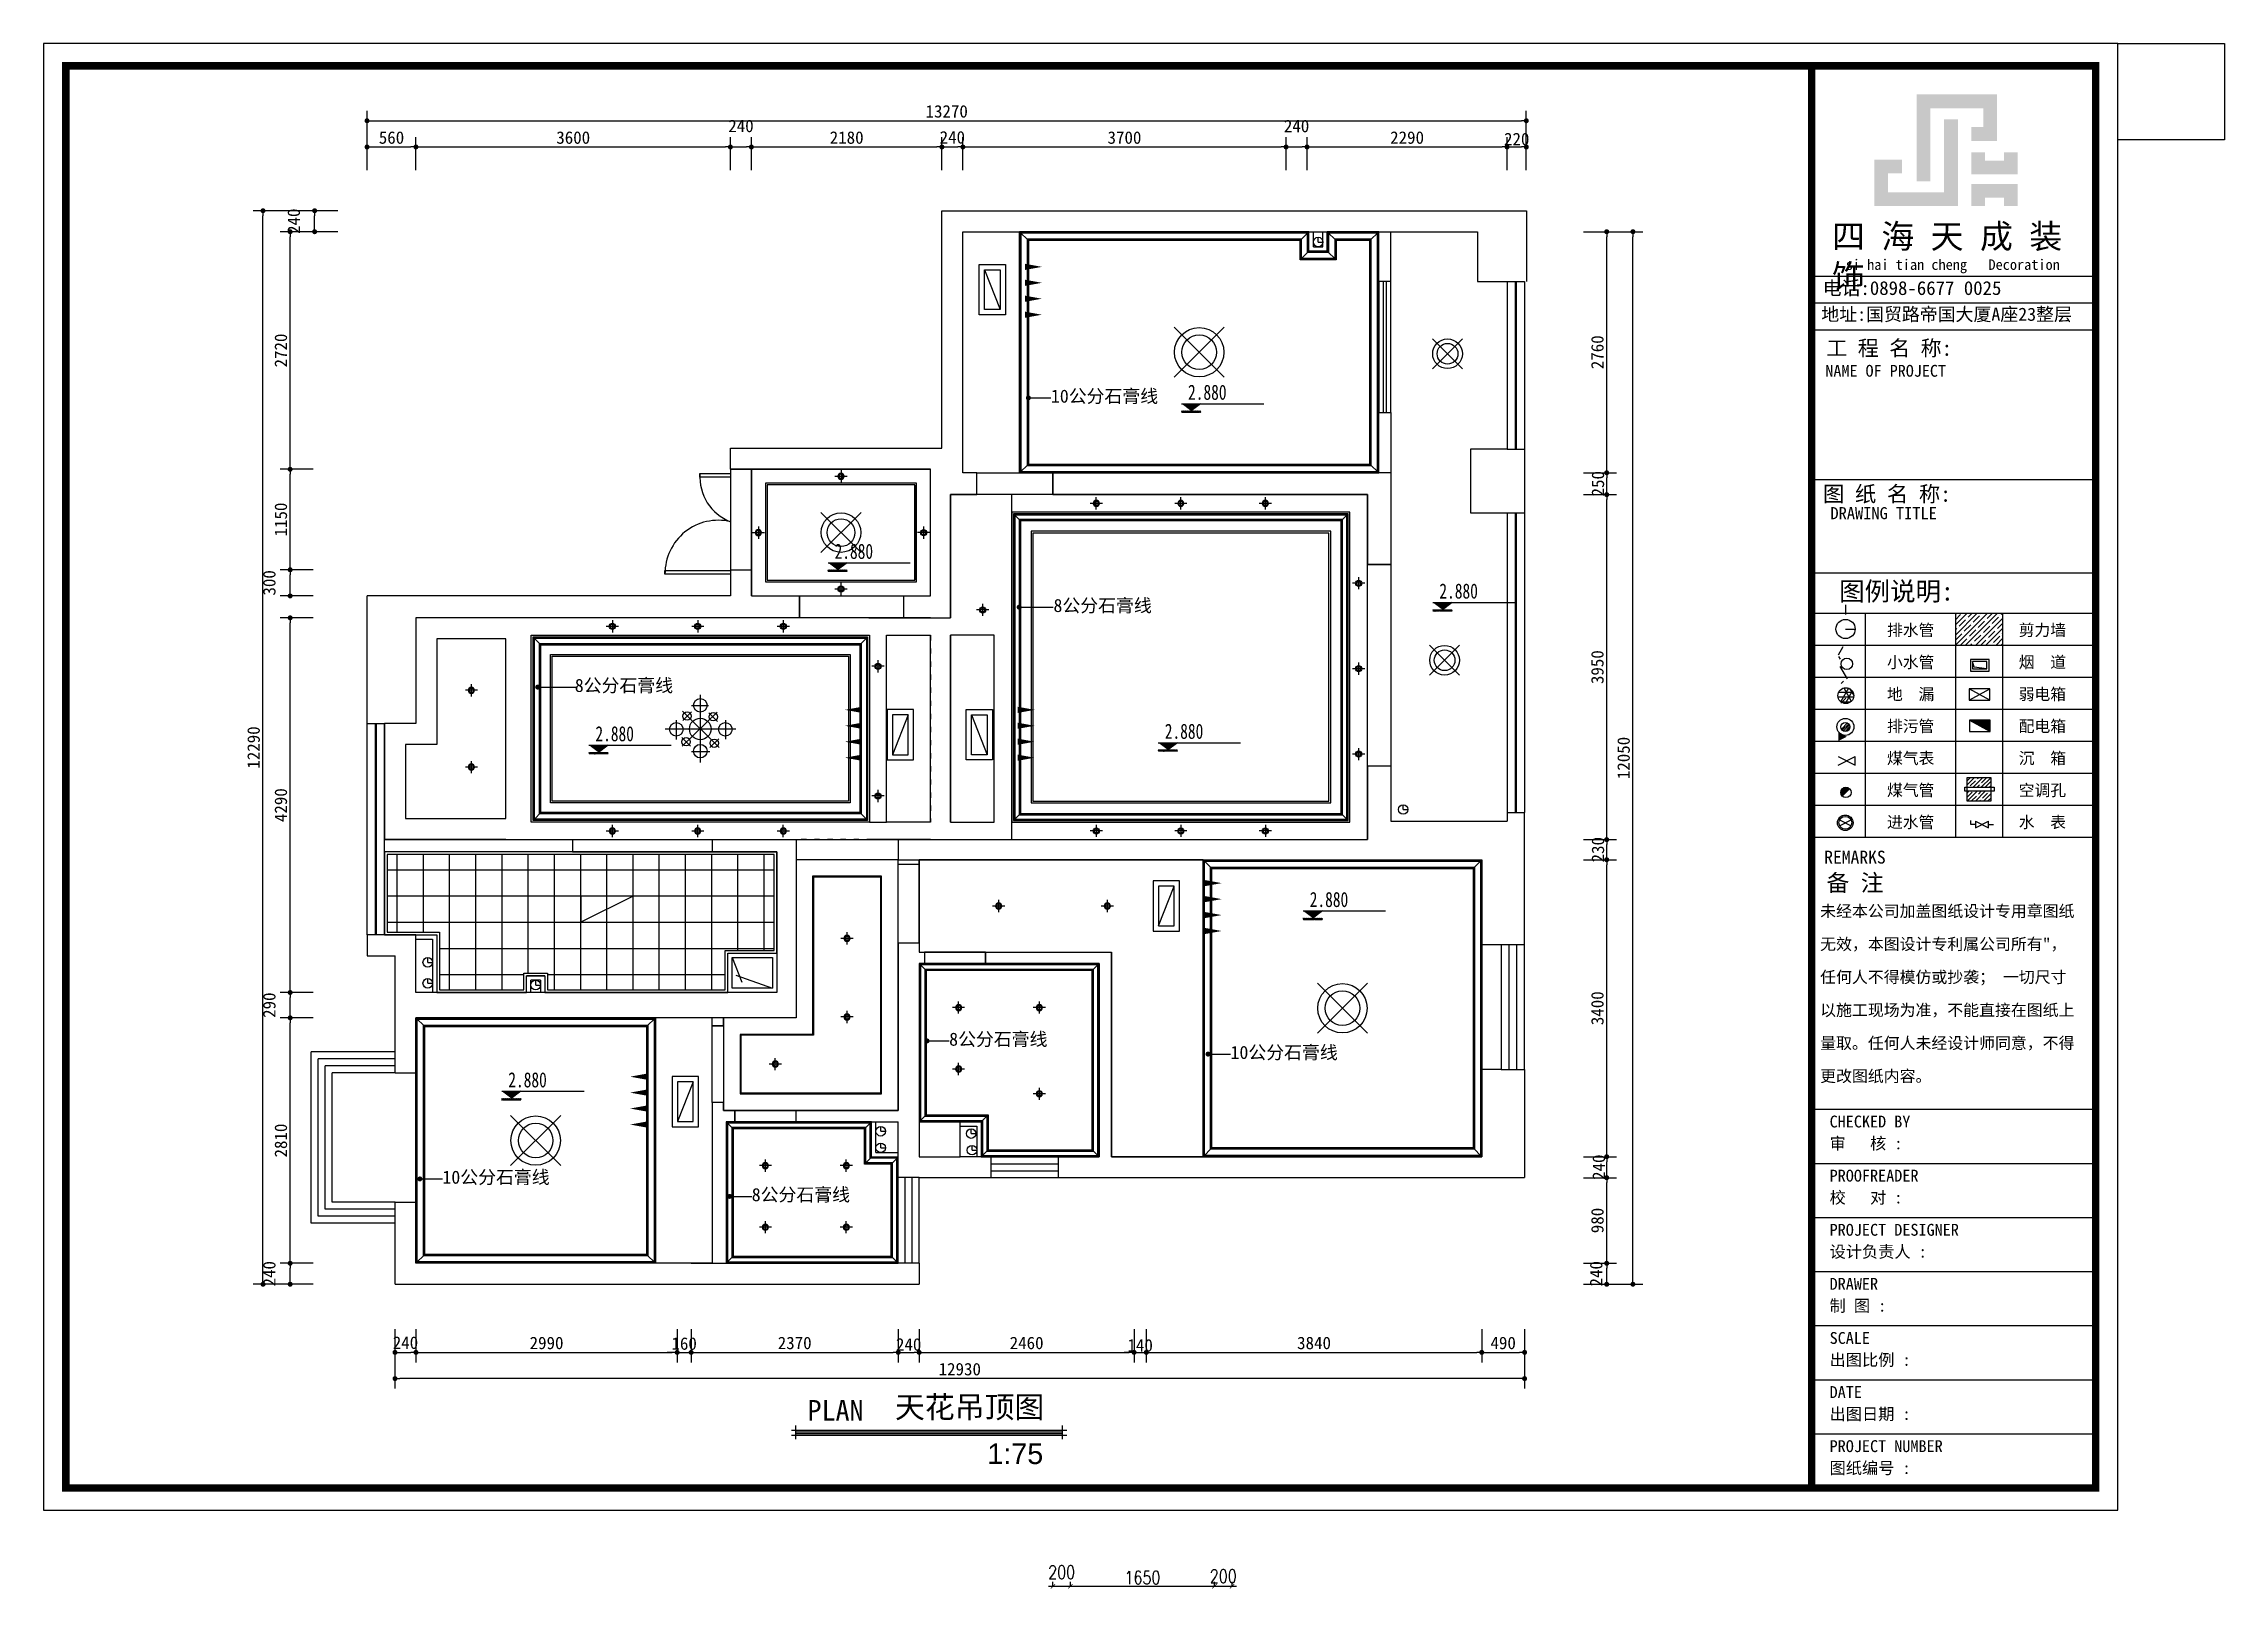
# Model space of a CAD drawing. Header units: millimetres. Extents: x -1705246 to 222838, y -3231245 to 126310.
# Drawn here: x -20935 to 4027, y -46905 to -29196 of the extents above; entities that cross this region are included whole.
import ezdxf

# ---------------------------------------------------------------- set-up
doc = ezdxf.new("R2010")
doc.units = ezdxf.units.MM
doc.header["$PDMODE"] = 35
doc.linetypes.add('ACAD_ISO03W100', pattern=[30, 12, -18])
for name, color, linetype in [('0-170活动家具', 8, 'Continuous'), ('2', 2, 'Continuous'), ('250', 250, 'Continuous'), ('5', 5, 'Continuous'), ('IFF_FURN', 30, 'Continuous'), ('L-梁', 252, 'Continuous'), ('layer 1', 7, 'Continuous'), ('LAYER3', 80, 'Continuous'), ('LIGHT', 2, 'Continuous'), ('墙体', 7, 'Continuous'), ('天花', 2, 'Continuous'), ('家具内线', 8, 'Continuous'), ('家具外线', 1, 'Continuous')]:
    doc.layers.add(name, color=color, linetype=linetype)
doc.layers.add('灯具', color=61, linetype='Continuous', lineweight=25)
doc.styles.add('80', font='', dxfattribs={"height": 80})
doc.styles.add('DIM', font='simplex.shx', dxfattribs={"width": 0.8, "bigfont": 'hztxt.shx'})
doc.styles.get("Standard").update_dxf_attribs({"font": ''})
doc.styles.add('STYLE1', font='')
doc.styles.add('平面', font='', dxfattribs={"width": 0.75, "height": 250})
doc.styles.add('红三维-宋体', font='')
doc.styles.add('红三维-黑体', font='simhei.ttf')
doc.styles.get('80').set_extended_font_data('SimSun')
doc.styles.get('Standard').set_extended_font_data('SimSun')
doc.styles.get('STYLE1').set_extended_font_data('SimSun')
doc.styles.get('平面').set_extended_font_data('SimSun')
doc.styles.get('红三维-宋体').set_extended_font_data('SimSun')
doc.dimstyles.new('1-50', dxfattribs={"dimscale": 50, "dimtxt": 3, "dimasz": 1, "dimexe": 1, "dimexo": 3, "dimgap": 0.5, "dimtad": 1, "dimdec": 0, "dimdsep": 46, "dimtxsty": 'DIM', "dimblk": 'ARCHTICK', "dimcen": 4, "dimdle": 1, "dimclrd": 3, "dimclre": 3, "dimclrt": 1, "dimadec": 0, "dimazin": 0, "dimtfac": 1, "dimtdec": 0, "dimtmove": 2, "dimatfit": 3, "dimldrblk": 'DOT', "dimfxl": 15, "dimfxlon": 1, "dimarcsym": 0})
doc.dimstyles.new('1-55', dxfattribs={"dimscale": 57, "dimtxt": 2.5, "dimasz": 1, "dimexe": 2, "dimexo": 0.625, "dimtad": 1, "dimdec": 0, "dimrnd": 5, "dimtxsty": 'Standard', "dimblk": 'DOT', "dimcen": 2.5, "dimclrd": 1, "dimclre": 1, "dimclrt": 2, "dimadec": 0, "dimazin": 0, "dimtfac": 1, "dimtdec": 0, "dimtmove": 2, "dimatfit": 3, "dimldrblk": 'DOT', "dimfxl": 1, "dimarcsym": 0})

msp = doc.modelspace()

# ---------------------------------------------------------------- texts
at = {"color": 250, "char_height": 172.8, "width": 3761.742, "attachment_point": 1, "style": '平面'}
for insert in [(-7835.5, -33101.2), (-11881.3, -34922.2), (-4958.4, -35377.1), (-14618.7, -37010.8), (-8101.5, -36982.7), (-6442.5, -38908.4), (-15616.3, -40973)]:
    msp.add_mtext('{\\fSimHei|b0|i0|c134|p2;\\C1;2.880}', dxfattribs=dict(at, insert=insert))
at = {"layer": '2', "color": 44, "insert": (-12190.8, -44724.9), "char_height": 235.71, "attachment_point": 1}
msp.add_mtext('{\\fSimSun|b0|i0|c134|p2;PLAN}', dxfattribs=at)
at = {"layer": '5', "color": 44, "attachment_point": 3}
for s, insert, char_height in [('{\\fSimSun|b0|i0|c134|p2;天花吊顶图}', (-9480.9, -44680.3), 250.664), ('{\\fArial|b0|i0|c0|p32;1:75}', (-9492.4, -45222.9), 235.71)]:
    msp.add_mtext(s, dxfattribs=dict(at, insert=insert, char_height=char_height))
at = {"layer": 'layer 1', "color": 44, "lineweight": 5, "char_height": 150, "width": 4338.102, "attachment_point": 1, "style": 'STYLE1'}
for s, insert in [('{\\C0;10公分石膏线}', (-9404.9, -33157.1)), ('{\\C0;8公分石膏线}', (-9375.5, -35553.9)), ('{\\C0;8公分石膏线}', (-14854.9, -36468.9)), ('{\\C0;8公分石膏线}', (-10569.7, -40519)), ('{\\C0;10公分石膏线}', (-7348.9, -40670.5)), ('{\\C0;10公分石膏线}', (-16369.9, -42099.1)), ('{\\C0;8公分石膏线}', (-12829.7, -42299))]:
    msp.add_mtext(s, dxfattribs=dict(at, insert=insert))

# ---------------------------------------------------------------- blocks, each defined once
blk = doc.blocks.new('_DOT')
at = {"color": 0, "linetype": 'ByBlock'}
blk.add_line((-0.5, 0), (-1, 0), dxfattribs=at)
at = {"color": 0, "linetype": 'ByBlock', "const_width": 0.5}
blk.add_lwpolyline([(-0.25, 0, 1), (0.25, 0, 1)], format="xyb", close=True, dxfattribs=at)
blk = doc.blocks.new('*D786')
at = {"layer": '250', "color": 1, "lineweight": -2}
for p, q in [((-17233, -30644), (-17233, -30266)), ((-17176, -30380), (-16730, -30380)), ((-16673, -30644), (-16673, -30266))]:
    blk.add_line(p, q, dxfattribs=at)
at = {"layer": 'Defpoints', "color": 0}
for p in [(-16673, -30380), (-17233, -30680), (-16673, -30680)]:
    blk.add_point(p, dxfattribs=at)
at = {"layer": '250', "color": 1, "lineweight": -2, "xscale": 57, "yscale": 57, "zscale": 57, "rotation": 180}
blk.add_blockref('_DOT', (-17233, -30380), dxfattribs=at)
at = {"layer": '250', "color": 1, "lineweight": -2, "xscale": 57, "yscale": 57, "zscale": 57}
blk.add_blockref('_DOT', (-16673, -30380), dxfattribs=at)
at = {"layer": '250', "color": 2, "insert": (-16953, -30273), "char_height": 142.5, "attachment_point": 5}
blk.add_mtext('560', dxfattribs=at)
blk = doc.blocks.new('*D787')
at = {"layer": '250', "color": 1, "lineweight": -2}
for p, q in [((-16673, -30644), (-16673, -30266)), ((-16616, -30380), (-13130, -30380)), ((-13073, -30644), (-13073, -30266))]:
    blk.add_line(p, q, dxfattribs=at)
at = {"layer": 'Defpoints', "color": 0}
for p in [(-13073, -30380), (-16673, -30680), (-13073, -30680)]:
    blk.add_point(p, dxfattribs=at)
at = {"layer": '250', "color": 1, "lineweight": -2, "xscale": 57, "yscale": 57, "zscale": 57, "rotation": 180}
blk.add_blockref('_DOT', (-16673, -30380), dxfattribs=at)
at = {"layer": '250', "color": 1, "lineweight": -2, "xscale": 57, "yscale": 57, "zscale": 57}
blk.add_blockref('_DOT', (-13073, -30380), dxfattribs=at)
at = {"layer": '250', "color": 2, "insert": (-14873, -30273), "char_height": 142.5, "attachment_point": 5}
blk.add_mtext('3600', dxfattribs=at)
blk = doc.blocks.new('*D788')
at = {"layer": '250', "color": 1, "lineweight": -2}
for p, q in [((-13073, -30644), (-13073, -30266)), ((-13016, -30380), (-12890, -30380)), ((-12833, -30644), (-12833, -30266))]:
    blk.add_line(p, q, dxfattribs=at)
at = {"layer": 'Defpoints', "color": 0}
for p in [(-12833, -30380), (-13073, -30680), (-12833, -30680)]:
    blk.add_point(p, dxfattribs=at)
at = {"layer": '250', "color": 1, "lineweight": -2, "xscale": 57, "yscale": 57, "zscale": 57, "rotation": 180}
blk.add_blockref('_DOT', (-13073, -30380), dxfattribs=at)
at = {"layer": '250', "color": 1, "lineweight": -2, "xscale": 57, "yscale": 57, "zscale": 57}
blk.add_blockref('_DOT', (-12833, -30380), dxfattribs=at)
at = {"layer": '250', "color": 2, "insert": (-12953, -30140), "char_height": 142.5, "attachment_point": 5}
blk.add_mtext('240', dxfattribs=at)
blk = doc.blocks.new('*D789')
at = {"layer": '250', "color": 1, "lineweight": -2}
for p, q in [((-12833, -30644), (-12833, -30266)), ((-12776, -30380), (-10710, -30380)), ((-10653, -30644), (-10653, -30266))]:
    blk.add_line(p, q, dxfattribs=at)
at = {"layer": 'Defpoints', "color": 0}
for p in [(-10653, -30380), (-12833, -30680), (-10653, -30680)]:
    blk.add_point(p, dxfattribs=at)
at = {"layer": '250', "color": 1, "lineweight": -2, "xscale": 57, "yscale": 57, "zscale": 57, "rotation": 180}
blk.add_blockref('_DOT', (-12833, -30380), dxfattribs=at)
at = {"layer": '250', "color": 1, "lineweight": -2, "xscale": 57, "yscale": 57, "zscale": 57}
blk.add_blockref('_DOT', (-10653, -30380), dxfattribs=at)
at = {"layer": '250', "color": 2, "insert": (-11743, -30273), "char_height": 142.5, "attachment_point": 5}
blk.add_mtext('2180', dxfattribs=at)
blk = doc.blocks.new('*D790')
at = {"layer": '250', "color": 1, "lineweight": -2}
for p, q in [((-10653, -30644), (-10653, -30266)), ((-10596, -30380), (-10470, -30380)), ((-10413, -30644), (-10413, -30266))]:
    blk.add_line(p, q, dxfattribs=at)
at = {"layer": 'Defpoints', "color": 0}
for p in [(-10413, -30380), (-10653, -30680), (-10413, -30680)]:
    blk.add_point(p, dxfattribs=at)
at = {"layer": '250', "color": 1, "lineweight": -2, "xscale": 57, "yscale": 57, "zscale": 57, "rotation": 180}
blk.add_blockref('_DOT', (-10653, -30380), dxfattribs=at)
at = {"layer": '250', "color": 1, "lineweight": -2, "xscale": 57, "yscale": 57, "zscale": 57}
blk.add_blockref('_DOT', (-10413, -30380), dxfattribs=at)
at = {"layer": '250', "color": 2, "insert": (-10533, -30270), "char_height": 142.5, "attachment_point": 5}
blk.add_mtext('240', dxfattribs=at)
blk = doc.blocks.new('*D791')
at = {"layer": '250', "color": 1, "lineweight": -2}
for p, q in [((-10413, -30644), (-10413, -30266)), ((-10356, -30380), (-6770, -30380)), ((-6713, -30644), (-6713, -30266))]:
    blk.add_line(p, q, dxfattribs=at)
at = {"layer": 'Defpoints', "color": 0}
for p in [(-6713, -30380), (-10413, -30680), (-6713, -30680)]:
    blk.add_point(p, dxfattribs=at)
at = {"layer": '250', "color": 1, "lineweight": -2, "xscale": 57, "yscale": 57, "zscale": 57, "rotation": 180}
blk.add_blockref('_DOT', (-10413, -30380), dxfattribs=at)
at = {"layer": '250', "color": 1, "lineweight": -2, "xscale": 57, "yscale": 57, "zscale": 57}
blk.add_blockref('_DOT', (-6713, -30380), dxfattribs=at)
at = {"layer": '250', "color": 2, "insert": (-8563, -30273), "char_height": 142.5, "attachment_point": 5}
blk.add_mtext('3700', dxfattribs=at)
blk = doc.blocks.new('*D792')
at = {"layer": '250', "color": 1, "lineweight": -2}
for p, q in [((-6713, -30644), (-6713, -30266)), ((-6656, -30380), (-6530, -30380)), ((-6473, -30644), (-6473, -30266))]:
    blk.add_line(p, q, dxfattribs=at)
at = {"layer": 'Defpoints', "color": 0}
for p in [(-6473, -30380), (-6713, -30680), (-6473, -30680)]:
    blk.add_point(p, dxfattribs=at)
at = {"layer": '250', "color": 1, "lineweight": -2, "xscale": 57, "yscale": 57, "zscale": 57, "rotation": 180}
blk.add_blockref('_DOT', (-6713, -30380), dxfattribs=at)
at = {"layer": '250', "color": 1, "lineweight": -2, "xscale": 57, "yscale": 57, "zscale": 57}
blk.add_blockref('_DOT', (-6473, -30380), dxfattribs=at)
at = {"layer": '250', "color": 2, "insert": (-6593, -30141), "char_height": 142.5, "attachment_point": 5}
blk.add_mtext('240', dxfattribs=at)
blk = doc.blocks.new('*D793')
at = {"layer": '250', "color": 1, "lineweight": -2}
for p, q in [((-6473, -30644), (-6473, -30266)), ((-6416, -30380), (-4240, -30380)), ((-4183, -30644), (-4183, -30266))]:
    blk.add_line(p, q, dxfattribs=at)
at = {"layer": 'Defpoints', "color": 0}
for p in [(-4183, -30380), (-6473, -30680), (-4183, -30680)]:
    blk.add_point(p, dxfattribs=at)
at = {"layer": '250', "color": 1, "lineweight": -2, "xscale": 57, "yscale": 57, "zscale": 57, "rotation": 180}
blk.add_blockref('_DOT', (-6473, -30380), dxfattribs=at)
at = {"layer": '250', "color": 1, "lineweight": -2, "xscale": 57, "yscale": 57, "zscale": 57}
blk.add_blockref('_DOT', (-4183, -30380), dxfattribs=at)
at = {"layer": '250', "color": 2, "insert": (-5328, -30273), "char_height": 142.5, "attachment_point": 5}
blk.add_mtext('2290', dxfattribs=at)
blk = doc.blocks.new('*D794')
at = {"layer": '250', "color": 1, "lineweight": -2}
for p, q in [((-4183, -30644), (-4183, -30266)), ((-4126, -30380), (-4020, -30380)), ((-3963, -30644), (-3963, -30266))]:
    blk.add_line(p, q, dxfattribs=at)
at = {"layer": 'Defpoints', "color": 0}
for p in [(-3963, -30380), (-4183, -30680), (-3963, -30680)]:
    blk.add_point(p, dxfattribs=at)
at = {"layer": '250', "color": 1, "lineweight": -2, "xscale": 57, "yscale": 57, "zscale": 57, "rotation": 180}
blk.add_blockref('_DOT', (-4183, -30380), dxfattribs=at)
at = {"layer": '250', "color": 1, "lineweight": -2, "xscale": 57, "yscale": 57, "zscale": 57}
blk.add_blockref('_DOT', (-3963, -30380), dxfattribs=at)
at = {"layer": '250', "color": 2, "insert": (-4073, -30290), "char_height": 142.5, "attachment_point": 5}
blk.add_mtext('220', dxfattribs=at)
blk = doc.blocks.new('*D795')
at = {"layer": '250', "color": 1, "lineweight": -2}
for p, q in [((-17233, -30608), (-17233, -29966)), ((-17176, -30080), (-4020, -30080)), ((-3963, -30608), (-3963, -29966))]:
    blk.add_line(p, q, dxfattribs=at)
at = {"layer": 'Defpoints', "color": 0}
for p in [(-3963, -30080), (-17233, -30644), (-3963, -30644)]:
    blk.add_point(p, dxfattribs=at)
at = {"layer": '250', "color": 1, "lineweight": -2, "xscale": 57, "yscale": 57, "zscale": 57, "rotation": 180}
blk.add_blockref('_DOT', (-17233, -30080), dxfattribs=at)
at = {"layer": '250', "color": 1, "lineweight": -2, "xscale": 57, "yscale": 57, "zscale": 57}
blk.add_blockref('_DOT', (-3963, -30080), dxfattribs=at)
at = {"layer": '250', "color": 2, "insert": (-10598, -29973), "char_height": 142.5, "attachment_point": 5}
blk.add_mtext('13270', dxfattribs=at)
blk = doc.blocks.new('*D796')
at = {"layer": '250', "color": 1, "lineweight": -2}
for p, q in [((-3307, -43160), (-2929, -43160)), ((-3307, -43400), (-2929, -43400)), ((-3043, -43343), (-3043, -43217))]:
    blk.add_line(p, q, dxfattribs=at)
at = {"layer": 'Defpoints', "color": 0}
for p in [(-3343, -43160), (-3043, -43160), (-3343, -43400)]:
    blk.add_point(p, dxfattribs=at)
at = {"layer": '250', "color": 1, "lineweight": -2, "xscale": 57, "yscale": 57, "zscale": 57}
for p, rotation in [((-3043, -43160), 90), ((-3043, -43400), 270)]:
    blk.add_blockref('_DOT', p, dxfattribs=dict(at, rotation=rotation))
at = {"layer": '250', "color": 2, "insert": (-3163, -43280), "char_height": 142.5, "attachment_point": 5, "rotation": 90}
blk.add_mtext('240', dxfattribs=at)
blk = doc.blocks.new('*D797')
at = {"layer": '250', "color": 1, "lineweight": -2}
for p, q in [((-3307, -42180), (-2929, -42180)), ((-3043, -43103), (-3043, -42237)), ((-3307, -43160), (-2929, -43160))]:
    blk.add_line(p, q, dxfattribs=at)
at = {"layer": 'Defpoints', "color": 0}
for p in [(-3343, -42180), (-3043, -42180), (-3343, -43160)]:
    blk.add_point(p, dxfattribs=at)
at = {"layer": '250', "color": 1, "lineweight": -2, "xscale": 57, "yscale": 57, "zscale": 57}
for p, rotation in [((-3043, -42180), 90), ((-3043, -43160), 270)]:
    blk.add_blockref('_DOT', p, dxfattribs=dict(at, rotation=rotation))
at = {"layer": '250', "color": 2, "insert": (-3149, -42670), "char_height": 142.5, "attachment_point": 5, "rotation": 90}
blk.add_mtext('980', dxfattribs=at)
blk = doc.blocks.new('*D798')
at = {"layer": '250', "color": 1, "lineweight": -2}
for p, q in [((-3307, -41940), (-2929, -41940)), ((-3307, -42180), (-2929, -42180)), ((-3043, -42123), (-3043, -41997))]:
    blk.add_line(p, q, dxfattribs=at)
at = {"layer": 'Defpoints', "color": 0}
for p in [(-3343, -41940), (-3343, -42180), (-3043, -41940)]:
    blk.add_point(p, dxfattribs=at)
at = {"layer": '250', "color": 1, "lineweight": -2, "xscale": 57, "yscale": 57, "zscale": 57}
for p, rotation in [((-3043, -41940), 90), ((-3043, -42180), 270)]:
    blk.add_blockref('_DOT', p, dxfattribs=dict(at, rotation=rotation))
at = {"layer": '250', "color": 2, "insert": (-3133, -42060), "char_height": 142.5, "attachment_point": 5, "rotation": 90}
blk.add_mtext('240', dxfattribs=at)
blk = doc.blocks.new('*D799')
at = {"layer": '250', "color": 1, "lineweight": -2}
for p, q in [((-3307, -38540), (-2929, -38540)), ((-3043, -41883), (-3043, -38597)), ((-3307, -41940), (-2929, -41940))]:
    blk.add_line(p, q, dxfattribs=at)
at = {"layer": 'Defpoints', "color": 0}
for p in [(-3343, -38540), (-3043, -38540), (-3343, -41940)]:
    blk.add_point(p, dxfattribs=at)
at = {"layer": '250', "color": 1, "lineweight": -2, "xscale": 57, "yscale": 57, "zscale": 57}
for p, rotation in [((-3043, -38540), 90), ((-3043, -41940), 270)]:
    blk.add_blockref('_DOT', p, dxfattribs=dict(at, rotation=rotation))
at = {"layer": '250', "color": 2, "insert": (-3149, -40240), "char_height": 142.5, "attachment_point": 5, "rotation": 90}
blk.add_mtext('3400', dxfattribs=at)
blk = doc.blocks.new('*D800')
at = {"layer": '250', "color": 1, "lineweight": -2}
for p, q in [((-3307, -38310), (-2929, -38310)), ((-3043, -38483), (-3043, -38367)), ((-3307, -38540), (-2929, -38540))]:
    blk.add_line(p, q, dxfattribs=at)
at = {"layer": 'Defpoints', "color": 0}
for p in [(-3343, -38310), (-3043, -38310), (-3343, -38540)]:
    blk.add_point(p, dxfattribs=at)
at = {"layer": '250', "color": 1, "lineweight": -2, "xscale": 57, "yscale": 57, "zscale": 57}
for p, rotation in [((-3043, -38310), 90), ((-3043, -38540), 270)]:
    blk.add_blockref('_DOT', p, dxfattribs=dict(at, rotation=rotation))
at = {"layer": '250', "color": 2, "insert": (-3143, -38425), "char_height": 142.5, "attachment_point": 5, "rotation": 90}
blk.add_mtext('230', dxfattribs=at)
blk = doc.blocks.new('*D801')
at = {"layer": '250', "color": 1, "lineweight": -2}
for p, q in [((-3307, -34360), (-2929, -34360)), ((-3043, -38253), (-3043, -34417)), ((-3307, -38310), (-2929, -38310))]:
    blk.add_line(p, q, dxfattribs=at)
at = {"layer": 'Defpoints', "color": 0}
for p in [(-3343, -34360), (-3043, -34360), (-3343, -38310)]:
    blk.add_point(p, dxfattribs=at)
at = {"layer": '250', "color": 1, "lineweight": -2, "xscale": 57, "yscale": 57, "zscale": 57}
for p, rotation in [((-3043, -34360), 90), ((-3043, -38310), 270)]:
    blk.add_blockref('_DOT', p, dxfattribs=dict(at, rotation=rotation))
at = {"layer": '250', "color": 2, "insert": (-3149, -36335), "char_height": 142.5, "attachment_point": 5, "rotation": 90}
blk.add_mtext('3950', dxfattribs=at)
blk = doc.blocks.new('*D802')
at = {"layer": '250', "color": 1, "lineweight": -2}
for p, q in [((-3307, -34110), (-2929, -34110)), ((-3043, -34303), (-3043, -34167)), ((-3307, -34360), (-2929, -34360))]:
    blk.add_line(p, q, dxfattribs=at)
at = {"layer": 'Defpoints', "color": 0}
for p in [(-3343, -34110), (-3043, -34110), (-3343, -34360)]:
    blk.add_point(p, dxfattribs=at)
at = {"layer": '250', "color": 1, "lineweight": -2, "xscale": 57, "yscale": 57, "zscale": 57}
for p, rotation in [((-3043, -34110), 90), ((-3043, -34360), 270)]:
    blk.add_blockref('_DOT', p, dxfattribs=dict(at, rotation=rotation))
at = {"layer": '250', "color": 2, "insert": (-3143, -34235), "char_height": 142.5, "attachment_point": 5, "rotation": 90}
blk.add_mtext('250', dxfattribs=at)
blk = doc.blocks.new('*D803')
at = {"layer": '250', "color": 1, "lineweight": -2}
for p, q in [((-3307, -31350), (-2929, -31350)), ((-3043, -34053), (-3043, -31407)), ((-3307, -34110), (-2929, -34110))]:
    blk.add_line(p, q, dxfattribs=at)
at = {"layer": 'Defpoints', "color": 0}
for p in [(-3343, -31350), (-3043, -31350), (-3343, -34110)]:
    blk.add_point(p, dxfattribs=at)
at = {"layer": '250', "color": 1, "lineweight": -2, "xscale": 57, "yscale": 57, "zscale": 57}
for p, rotation in [((-3043, -31350), 90), ((-3043, -34110), 270)]:
    blk.add_blockref('_DOT', p, dxfattribs=dict(at, rotation=rotation))
at = {"layer": '250', "color": 2, "insert": (-3149, -32730), "char_height": 142.5, "attachment_point": 5, "rotation": 90}
blk.add_mtext('2760', dxfattribs=at)
blk = doc.blocks.new('*D804')
at = {"layer": '250', "color": 1, "lineweight": -2}
for p, q in [((-3271, -31350), (-2629, -31350)), ((-2743, -43343), (-2743, -31407)), ((-3271, -43400), (-2629, -43400))]:
    blk.add_line(p, q, dxfattribs=at)
at = {"layer": 'Defpoints', "color": 0}
for p in [(-3307, -31350), (-2743, -31350), (-3307, -43400)]:
    blk.add_point(p, dxfattribs=at)
at = {"layer": '250', "color": 1, "lineweight": -2, "xscale": 57, "yscale": 57, "zscale": 57}
for p, rotation in [((-2743, -31350), 90), ((-2743, -43400), 270)]:
    blk.add_blockref('_DOT', p, dxfattribs=dict(at, rotation=rotation))
at = {"layer": '250', "color": 2, "insert": (-2849, -37375), "char_height": 142.5, "attachment_point": 5, "rotation": 90}
blk.add_mtext('12050', dxfattribs=at)
blk = doc.blocks.new('*D805')
at = {"layer": '250', "color": 1, "lineweight": -2}
for p, q in [((-16913, -43915), (-16913, -44294)), ((-16673, -43915), (-16673, -44294)), ((-16856, -44180), (-16730, -44180))]:
    blk.add_line(p, q, dxfattribs=at)
at = {"layer": 'Defpoints', "color": 0}
for p in [(-16913, -43880), (-16673, -43880), (-16673, -44180)]:
    blk.add_point(p, dxfattribs=at)
at = {"layer": '250', "color": 1, "lineweight": -2, "xscale": 57, "yscale": 57, "zscale": 57, "rotation": 180}
blk.add_blockref('_DOT', (-16913, -44180), dxfattribs=at)
at = {"layer": '250', "color": 1, "lineweight": -2, "xscale": 57, "yscale": 57, "zscale": 57}
blk.add_blockref('_DOT', (-16673, -44180), dxfattribs=at)
at = {"layer": '250', "color": 2, "insert": (-16793, -44070), "char_height": 142.5, "attachment_point": 5}
blk.add_mtext('240', dxfattribs=at)
blk = doc.blocks.new('*D806')
at = {"layer": '250', "color": 1, "lineweight": -2}
for p, q in [((-16673, -43915), (-16673, -44294)), ((-13683, -43915), (-13683, -44294)), ((-16616, -44180), (-13740, -44180))]:
    blk.add_line(p, q, dxfattribs=at)
at = {"layer": 'Defpoints', "color": 0}
for p in [(-16673, -43880), (-13683, -43880), (-13683, -44180)]:
    blk.add_point(p, dxfattribs=at)
at = {"layer": '250', "color": 1, "lineweight": -2, "xscale": 57, "yscale": 57, "zscale": 57, "rotation": 180}
blk.add_blockref('_DOT', (-16673, -44180), dxfattribs=at)
at = {"layer": '250', "color": 1, "lineweight": -2, "xscale": 57, "yscale": 57, "zscale": 57}
blk.add_blockref('_DOT', (-13683, -44180), dxfattribs=at)
at = {"layer": '250', "color": 2, "insert": (-15178, -44073), "char_height": 142.5, "attachment_point": 5}
blk.add_mtext('2990', dxfattribs=at)
blk = doc.blocks.new('*D807')
at = {"layer": '250', "color": 1, "lineweight": -2}
for p, q in [((-13683, -43915), (-13683, -44294)), ((-13523, -43915), (-13523, -44294)), ((-13740, -44180), (-13797, -44180)), ((-13683, -44180), (-13523, -44180)), ((-13466, -44180), (-13409, -44180))]:
    blk.add_line(p, q, dxfattribs=at)
at = {"layer": 'Defpoints', "color": 0}
for p in [(-13683, -43880), (-13523, -43880), (-13523, -44180)]:
    blk.add_point(p, dxfattribs=at)
at = {"layer": '250', "color": 1, "lineweight": -2, "xscale": 57, "yscale": 57, "zscale": 57}
blk.add_blockref('_DOT', (-13683, -44180), dxfattribs=at)
at = {"layer": '250', "color": 1, "lineweight": -2, "xscale": 57, "yscale": 57, "zscale": 57, "rotation": 180}
blk.add_blockref('_DOT', (-13523, -44180), dxfattribs=at)
at = {"layer": '250', "color": 2, "insert": (-13603, -44080), "char_height": 142.5, "attachment_point": 5}
blk.add_mtext('160', dxfattribs=at)
blk = doc.blocks.new('*D808')
at = {"layer": '250', "color": 1, "lineweight": -2}
for p, q in [((-13523, -43915), (-13523, -44294)), ((-11153, -43915), (-11153, -44294)), ((-13466, -44180), (-11210, -44180))]:
    blk.add_line(p, q, dxfattribs=at)
at = {"layer": 'Defpoints', "color": 0}
for p in [(-13523, -43880), (-11153, -43880), (-11153, -44180)]:
    blk.add_point(p, dxfattribs=at)
at = {"layer": '250', "color": 1, "lineweight": -2, "xscale": 57, "yscale": 57, "zscale": 57, "rotation": 180}
blk.add_blockref('_DOT', (-13523, -44180), dxfattribs=at)
at = {"layer": '250', "color": 1, "lineweight": -2, "xscale": 57, "yscale": 57, "zscale": 57}
blk.add_blockref('_DOT', (-11153, -44180), dxfattribs=at)
at = {"layer": '250', "color": 2, "insert": (-12338, -44073), "char_height": 142.5, "attachment_point": 5}
blk.add_mtext('2370', dxfattribs=at)
blk = doc.blocks.new('*D809')
at = {"layer": '250', "color": 1, "lineweight": -2}
for p, q in [((-11153, -43915), (-11153, -44294)), ((-10913, -43915), (-10913, -44294)), ((-11096, -44180), (-10970, -44180))]:
    blk.add_line(p, q, dxfattribs=at)
at = {"layer": 'Defpoints', "color": 0}
for p in [(-11153, -43880), (-10913, -43880), (-10913, -44180)]:
    blk.add_point(p, dxfattribs=at)
at = {"layer": '250', "color": 1, "lineweight": -2, "xscale": 57, "yscale": 57, "zscale": 57, "rotation": 180}
blk.add_blockref('_DOT', (-11153, -44180), dxfattribs=at)
at = {"layer": '250', "color": 1, "lineweight": -2, "xscale": 57, "yscale": 57, "zscale": 57}
blk.add_blockref('_DOT', (-10913, -44180), dxfattribs=at)
at = {"layer": '250', "color": 2, "insert": (-11033, -44090), "char_height": 142.5, "attachment_point": 5}
blk.add_mtext('240', dxfattribs=at)
blk = doc.blocks.new('*D810')
at = {"layer": '250', "color": 1, "lineweight": -2}
for p, q in [((-10913, -43915), (-10913, -44294)), ((-8453, -43915), (-8453, -44294)), ((-10856, -44180), (-8510, -44180))]:
    blk.add_line(p, q, dxfattribs=at)
at = {"layer": 'Defpoints', "color": 0}
for p in [(-10913, -43880), (-8453, -43880), (-8453, -44180)]:
    blk.add_point(p, dxfattribs=at)
at = {"layer": '250', "color": 1, "lineweight": -2, "xscale": 57, "yscale": 57, "zscale": 57, "rotation": 180}
blk.add_blockref('_DOT', (-10913, -44180), dxfattribs=at)
at = {"layer": '250', "color": 1, "lineweight": -2, "xscale": 57, "yscale": 57, "zscale": 57}
blk.add_blockref('_DOT', (-8453, -44180), dxfattribs=at)
at = {"layer": '250', "color": 2, "insert": (-9683, -44073), "char_height": 142.5, "attachment_point": 5}
blk.add_mtext('2460', dxfattribs=at)
blk = doc.blocks.new('*D811')
at = {"layer": '250', "color": 1, "lineweight": -2}
for p, q in [((-8453, -43915), (-8453, -44294)), ((-8313, -43915), (-8313, -44294)), ((-8510, -44180), (-8567, -44180)), ((-8453, -44180), (-8313, -44180)), ((-8256, -44180), (-8199, -44180))]:
    blk.add_line(p, q, dxfattribs=at)
at = {"layer": 'Defpoints', "color": 0}
for p in [(-8453, -43880), (-8313, -43880), (-8313, -44180)]:
    blk.add_point(p, dxfattribs=at)
at = {"layer": '250', "color": 1, "lineweight": -2, "xscale": 57, "yscale": 57, "zscale": 57}
blk.add_blockref('_DOT', (-8453, -44180), dxfattribs=at)
at = {"layer": '250', "color": 1, "lineweight": -2, "xscale": 57, "yscale": 57, "zscale": 57, "rotation": 180}
blk.add_blockref('_DOT', (-8313, -44180), dxfattribs=at)
at = {"layer": '250', "color": 2, "insert": (-8383, -44100), "char_height": 142.5, "attachment_point": 5}
blk.add_mtext('140', dxfattribs=at)
blk = doc.blocks.new('*D812')
at = {"layer": '250', "color": 1, "lineweight": -2}
for p, q in [((-8313, -43915), (-8313, -44294)), ((-4473, -43915), (-4473, -44294)), ((-8256, -44180), (-4530, -44180))]:
    blk.add_line(p, q, dxfattribs=at)
at = {"layer": 'Defpoints', "color": 0}
for p in [(-8313, -43880), (-4473, -43880), (-4473, -44180)]:
    blk.add_point(p, dxfattribs=at)
at = {"layer": '250', "color": 1, "lineweight": -2, "xscale": 57, "yscale": 57, "zscale": 57, "rotation": 180}
blk.add_blockref('_DOT', (-8313, -44180), dxfattribs=at)
at = {"layer": '250', "color": 1, "lineweight": -2, "xscale": 57, "yscale": 57, "zscale": 57}
blk.add_blockref('_DOT', (-4473, -44180), dxfattribs=at)
at = {"layer": '250', "color": 2, "insert": (-6393, -44073), "char_height": 142.5, "attachment_point": 5}
blk.add_mtext('3840', dxfattribs=at)
blk = doc.blocks.new('*D813')
at = {"layer": '250', "color": 1, "lineweight": -2}
for p, q in [((-4473, -43915), (-4473, -44294)), ((-3983, -43915), (-3983, -44294)), ((-4416, -44180), (-4040, -44180))]:
    blk.add_line(p, q, dxfattribs=at)
at = {"layer": 'Defpoints', "color": 0}
for p in [(-4473, -43880), (-3983, -43880), (-3983, -44180)]:
    blk.add_point(p, dxfattribs=at)
at = {"layer": '250', "color": 1, "lineweight": -2, "xscale": 57, "yscale": 57, "zscale": 57, "rotation": 180}
blk.add_blockref('_DOT', (-4473, -44180), dxfattribs=at)
at = {"layer": '250', "color": 1, "lineweight": -2, "xscale": 57, "yscale": 57, "zscale": 57}
blk.add_blockref('_DOT', (-3983, -44180), dxfattribs=at)
at = {"layer": '250', "color": 2, "insert": (-4228, -44073), "char_height": 142.5, "attachment_point": 5}
blk.add_mtext('490', dxfattribs=at)
blk = doc.blocks.new('*D814')
at = {"layer": '250', "color": 1, "lineweight": -2}
for p, q in [((-16913, -43951), (-16913, -44594)), ((-3983, -43951), (-3983, -44594)), ((-4040, -44480), (-16856, -44480))]:
    blk.add_line(p, q, dxfattribs=at)
at = {"layer": 'Defpoints', "color": 0}
for p in [(-16913, -43915), (-3983, -43915), (-16913, -44480)]:
    blk.add_point(p, dxfattribs=at)
at = {"layer": '250', "color": 1, "lineweight": -2, "xscale": 57, "yscale": 57, "zscale": 57, "rotation": 180}
blk.add_blockref('_DOT', (-16913, -44480), dxfattribs=at)
at = {"layer": '250', "color": 1, "lineweight": -2, "xscale": 57, "yscale": 57, "zscale": 57}
blk.add_blockref('_DOT', (-3983, -44480), dxfattribs=at)
at = {"layer": '250', "color": 2, "insert": (-10448, -44373), "char_height": 142.5, "attachment_point": 5}
blk.add_mtext('12930', dxfattribs=at)
blk = doc.blocks.new('*D815')
at = {"layer": '250', "color": 1, "lineweight": -2}
for p, q in [((-17848, -43160), (-18227, -43160)), ((-17848, -43400), (-18227, -43400)), ((-18113, -43343), (-18113, -43217))]:
    blk.add_line(p, q, dxfattribs=at)
at = {"layer": 'Defpoints', "color": 0}
for p in [(-18113, -43160), (-17813, -43160), (-17813, -43400)]:
    blk.add_point(p, dxfattribs=at)
at = {"layer": '250', "color": 1, "lineweight": -2, "xscale": 57, "yscale": 57, "zscale": 57}
for p, rotation in [((-18113, -43160), 90), ((-18113, -43400), 270)]:
    blk.add_blockref('_DOT', p, dxfattribs=dict(at, rotation=rotation))
at = {"layer": '250', "color": 2, "insert": (-18351, -43280), "char_height": 142.5, "attachment_point": 5, "rotation": 90}
blk.add_mtext('240', dxfattribs=at)
blk = doc.blocks.new('*D816')
at = {"layer": '250', "color": 1, "lineweight": -2}
for p, q in [((-17848, -40350), (-18227, -40350)), ((-18113, -43103), (-18113, -40407)), ((-17848, -43160), (-18227, -43160))]:
    blk.add_line(p, q, dxfattribs=at)
at = {"layer": 'Defpoints', "color": 0}
for p in [(-18113, -40350), (-17813, -40350), (-17813, -43160)]:
    blk.add_point(p, dxfattribs=at)
at = {"layer": '250', "color": 1, "lineweight": -2, "xscale": 57, "yscale": 57, "zscale": 57}
for p, rotation in [((-18113, -40350), 90), ((-18113, -43160), 270)]:
    blk.add_blockref('_DOT', p, dxfattribs=dict(at, rotation=rotation))
at = {"layer": '250', "color": 2, "insert": (-18219, -41755), "char_height": 142.5, "attachment_point": 5, "rotation": 90}
blk.add_mtext('2810', dxfattribs=at)
blk = doc.blocks.new('*D817')
at = {"layer": '250', "color": 1, "lineweight": -2}
for p, q in [((-17848, -40060), (-18227, -40060)), ((-18113, -40293), (-18113, -40117)), ((-17848, -40350), (-18227, -40350))]:
    blk.add_line(p, q, dxfattribs=at)
at = {"layer": 'Defpoints', "color": 0}
for p in [(-18113, -40060), (-17813, -40060), (-17813, -40350)]:
    blk.add_point(p, dxfattribs=at)
at = {"layer": '250', "color": 1, "lineweight": -2, "xscale": 57, "yscale": 57, "zscale": 57}
for p, rotation in [((-18113, -40060), 90), ((-18113, -40350), 270)]:
    blk.add_blockref('_DOT', p, dxfattribs=dict(at, rotation=rotation))
at = {"layer": '250', "color": 2, "insert": (-18351, -40205), "char_height": 142.5, "attachment_point": 5, "rotation": 90}
blk.add_mtext('290', dxfattribs=at)
blk = doc.blocks.new('*D818')
at = {"layer": '250', "color": 1, "lineweight": -2}
for p, q in [((-17848, -35770), (-18227, -35770)), ((-18113, -40003), (-18113, -35827)), ((-17848, -40060), (-18227, -40060))]:
    blk.add_line(p, q, dxfattribs=at)
at = {"layer": 'Defpoints', "color": 0}
for p in [(-18113, -35770), (-17813, -35770), (-17813, -40060)]:
    blk.add_point(p, dxfattribs=at)
at = {"layer": '250', "color": 1, "lineweight": -2, "xscale": 57, "yscale": 57, "zscale": 57}
for p, rotation in [((-18113, -35770), 90), ((-18113, -40060), 270)]:
    blk.add_blockref('_DOT', p, dxfattribs=dict(at, rotation=rotation))
at = {"layer": '250', "color": 2, "insert": (-18219, -37915), "char_height": 142.5, "attachment_point": 5, "rotation": 90}
blk.add_mtext('4290', dxfattribs=at)
blk = doc.blocks.new('*D819')
at = {"layer": '250', "color": 1, "lineweight": -2}
for p, q in [((-17848, -35220), (-18227, -35220)), ((-18113, -35463), (-18113, -35277)), ((-17848, -35520), (-18227, -35520))]:
    blk.add_line(p, q, dxfattribs=at)
at = {"layer": 'Defpoints', "color": 0}
for p in [(-18113, -35220), (-17813, -35220), (-17813, -35520)]:
    blk.add_point(p, dxfattribs=at)
at = {"layer": '250', "color": 1, "lineweight": -2, "xscale": 57, "yscale": 57, "zscale": 57}
for p, rotation in [((-18113, -35220), 90), ((-18113, -35520), 270)]:
    blk.add_blockref('_DOT', p, dxfattribs=dict(at, rotation=rotation))
at = {"layer": '250', "color": 2, "insert": (-18351, -35370), "char_height": 142.5, "attachment_point": 5, "rotation": 90}
blk.add_mtext('300', dxfattribs=at)
blk = doc.blocks.new('*D820')
at = {"layer": '250', "color": 1, "lineweight": -2}
for p, q in [((-17848, -34070), (-18227, -34070)), ((-18113, -35163), (-18113, -34127)), ((-17848, -35220), (-18227, -35220))]:
    blk.add_line(p, q, dxfattribs=at)
at = {"layer": 'Defpoints', "color": 0}
for p in [(-18113, -34070), (-17813, -34070), (-17813, -35220)]:
    blk.add_point(p, dxfattribs=at)
at = {"layer": '250', "color": 1, "lineweight": -2, "xscale": 57, "yscale": 57, "zscale": 57}
for p, rotation in [((-18113, -34070), 90), ((-18113, -35220), 270)]:
    blk.add_blockref('_DOT', p, dxfattribs=dict(at, rotation=rotation))
at = {"layer": '250', "color": 2, "insert": (-18219, -34645), "char_height": 142.5, "attachment_point": 5, "rotation": 90}
blk.add_mtext('1150', dxfattribs=at)
blk = doc.blocks.new('*D821')
at = {"layer": '250', "color": 1, "lineweight": -2}
for p, q in [((-17848, -31350), (-18227, -31350)), ((-18113, -34013), (-18113, -31407)), ((-17848, -34070), (-18227, -34070))]:
    blk.add_line(p, q, dxfattribs=at)
at = {"layer": 'Defpoints', "color": 0}
for p in [(-18113, -31350), (-17813, -31350), (-17813, -34070)]:
    blk.add_point(p, dxfattribs=at)
at = {"layer": '250', "color": 1, "lineweight": -2, "xscale": 57, "yscale": 57, "zscale": 57}
for p, rotation in [((-18113, -31350), 90), ((-18113, -34070), 270)]:
    blk.add_blockref('_DOT', p, dxfattribs=dict(at, rotation=rotation))
at = {"layer": '250', "color": 2, "insert": (-18219, -32710), "char_height": 142.5, "attachment_point": 5, "rotation": 90}
blk.add_mtext('2720', dxfattribs=at)
blk = doc.blocks.new('*D822')
at = {"layer": '250', "color": 1, "lineweight": -2}
for p, q in [((-17568, -31110), (-17947, -31110)), ((-17833, -31293), (-17833, -31167)), ((-17568, -31350), (-17947, -31350))]:
    blk.add_line(p, q, dxfattribs=at)
at = {"layer": 'Defpoints', "color": 0}
for p in [(-17833, -31110), (-17533, -31110), (-17533, -31350)]:
    blk.add_point(p, dxfattribs=at)
at = {"layer": '250', "color": 1, "lineweight": -2, "xscale": 57, "yscale": 57, "zscale": 57}
for p, rotation in [((-17833, -31110), 90), ((-17833, -31350), 270)]:
    blk.add_blockref('_DOT', p, dxfattribs=dict(at, rotation=rotation))
at = {"layer": '250', "color": 2, "insert": (-18071, -31230), "char_height": 142.5, "attachment_point": 5, "rotation": 90}
blk.add_mtext('240', dxfattribs=at)
blk = doc.blocks.new('*D823')
at = {"layer": '250', "color": 1, "lineweight": -2}
for p, q in [((-17848, -31110), (-18538, -31110)), ((-18424, -43343), (-18424, -31167)), ((-17848, -43400), (-18538, -43400))]:
    blk.add_line(p, q, dxfattribs=at)
at = {"layer": 'Defpoints', "color": 0}
for p in [(-18424, -31110), (-17813, -31110), (-17813, -43400)]:
    blk.add_point(p, dxfattribs=at)
at = {"layer": '250', "color": 1, "lineweight": -2, "xscale": 57, "yscale": 57, "zscale": 57}
for p, rotation in [((-18424, -31110), 90), ((-18424, -43400), 270)]:
    blk.add_blockref('_DOT', p, dxfattribs=dict(at, rotation=rotation))
at = {"layer": '250', "color": 2, "insert": (-18531, -37255), "char_height": 142.5, "attachment_point": 5, "rotation": 90}
blk.add_mtext('12290', dxfattribs=at)
blk = doc.blocks.new('gsb')
at = {"layer": 'layer 1', "lineweight": 5}
for points in [[(121892, -236999), (123042, -236999), (123042, -237409), (122782, -237409), (122782, -237709), (123342, -237709), (123342, -236699), (121592, -236699), (121592, -238589), (121892, -238589)], [(122492, -237239), (122192, -237239), (122192, -238829), (120972, -238829), (120972, -238419), (121272, -238419), (121272, -238119), (120672, -238119), (120672, -239129), (122492, -239129)], [(123792, -237959), (123492, -237959), (123492, -238139), (123082, -238139), (123082, -237959), (122782, -237959), (122782, -238439), (123792, -238439)], [(123792, -238649), (122782, -238649), (122782, -239129), (123082, -239129), (123082, -238949), (123492, -238949), (123492, -239129), (123792, -239129)]]:
    blk.add_hatch(color=44, dxfattribs=at).paths.add_polyline_path(points)
blk = doc.blocks.new('A$C54AD448D')
at = {"layer": 'LAYER3'}
for points in [[(-1378, 8524), (-1378, 8401), (-1602, 8524)], [(-2925, 8345), (-3016, 8298), (-3016, 8392)], [(-2894, 7784), (-2973, 7705, -0.197284), (-2990, 7744, -0.670447)]]:
    blk.add_hatch(color=8, dxfattribs=at).paths.add_polyline_path(points)
at = {"color": 1}
blk.add_line((-3304, 15583), (-3304, 240), dxfattribs=at)
at = {"color": 8, "ltscale": 0.1}
for p, q in [((-1753, 9662), (-1737, 9678)), ((-1753, 9552), (-1627, 9678)), ((-1753, 9442), (-1517, 9678)), ((-1753, 9333), (-1408, 9678)), ((-1753, 9607), (-1698, 9662)), ((-1684, 9675), (-1684, 9675)), ((-1643, 9333), (-1298, 9678)), ((-1616, 9634), (-1572, 9678)), ((-1561, 9579), (-1492, 9648)), ((-1479, 9662), (-1479, 9662)), ((-1465, 9675), (-1462, 9678)), ((-1410, 9621), (-1353, 9678)), ((-1273, 9648), (-1273, 9648)), ((-1259, 9662), (-1244, 9677)), ((-1753, 9497), (-1739, 9511)), ((-1753, 9387), (-1684, 9456)), ((-1725, 9525), (-1725, 9525)), ((-1712, 9538), (-1643, 9607)), ((-1671, 9470), (-1671, 9470)), ((-1657, 9483), (-1588, 9552)), ((-1629, 9621), (-1629, 9621)), ((-1616, 9415), (-1616, 9415)), ((-1602, 9429), (-1534, 9497)), ((-1575, 9566), (-1575, 9566)), ((-1547, 9374), (-1479, 9442)), ((-1534, 9333), (-1244, 9622)), ((-1520, 9511), (-1520, 9511)), ((-1506, 9525), (-1438, 9593)), ((-1465, 9456), (-1465, 9456)), ((-1451, 9470), (-1383, 9538)), ((-1424, 9607), (-1424, 9607)), ((-1424, 9333), (-1244, 9513)), ((-1396, 9415), (-1328, 9483)), ((-1369, 9552), (-1369, 9552)), ((-1355, 9566), (-1287, 9634)), ((-1342, 9360), (-1273, 9429)), ((-1314, 9497), (-1314, 9497)), ((-1300, 9511), (-1244, 9568)), ((-1259, 9442), (-1259, 9442)), ((-1246, 9456), (-1244, 9458)), ((-1698, 9333), (-1629, 9401)), ((-1588, 9333), (-1575, 9346)), ((-1561, 9360), (-1561, 9360)), ((-1479, 9333), (-1424, 9387)), ((-1410, 9401), (-1410, 9401)), ((-1369, 9333), (-1369, 9333)), ((-1355, 9346), (-1355, 9346)), ((-1314, 9333), (-1244, 9403)), ((-1259, 9333), (-1244, 9348)), ((-1626, 7825), (-1546, 7905)), ((-1626, 7869), (-1590, 7905)), ((-1604, 7803), (-1604, 7803)), ((-1593, 7814), (-1538, 7869)), ((-1563, 7799), (-1458, 7905)), ((-1527, 7880), (-1527, 7880)), ((-1520, 7799), (-1494, 7825)), ((-1516, 7891), (-1502, 7905)), ((-1483, 7836), (-1483, 7836)), ((-1476, 7799), (-1372, 7903)), ((-1472, 7847), (-1417, 7902)), ((-1428, 7803), (-1373, 7858)), ((-1388, 7799), (-1372, 7815)), ((-1626, 7737), (-1607, 7756)), ((-1626, 7649), (-1519, 7756)), ((-1626, 7693), (-1571, 7748)), ((-1582, 7649), (-1527, 7704)), ((-1538, 7649), (-1431, 7756)), ((-1516, 7715), (-1516, 7715)), ((-1505, 7726), (-1475, 7756)), ((-1494, 7649), (-1483, 7660)), ((-1472, 7671), (-1472, 7671)), ((-1461, 7682), (-1406, 7737)), ((-1450, 7649), (-1372, 7727)), ((-1406, 7649), (-1372, 7683)), ((-1395, 7748), (-1395, 7748))]:
    blk.add_line(p, q, dxfattribs=at)
blk.add_lwpolyline([(-240, 15583), (-22136, 15583), (-22136, 240), (-240, 240)], close=True)
blk.add_lwpolyline([(-1626, 7905), (-1372, 7905), (-1372, 7649), (-1626, 7649)], close=True, dxfattribs=at)
at = {"layer": 'IFF_FURN', "color": 8}
for p, q in [((-3304, 13313), (-237, 13313)), ((-2921, 13313), (-240, 13313)), ((-3304, 13026), (-237, 13026)), ((-3304, 12734), (-237, 12734)), ((-3304, 11119), (-240, 11119)), ((-3304, 10112), (-240, 10112)), ((-3304, 9678), (-240, 9678)), ((-2725, 9678), (-2725, 7261)), ((-1753, 9678), (-1753, 7261)), ((-1244, 9678), (-1244, 7261)), ((-3304, 9333), (-240, 9333)), ((-3304, 8987), (-240, 8987)), ((-3304, 8642), (-240, 8642)), ((-3304, 8297), (-240, 8297)), ((-3304, 7951), (-240, 7951)), ((-3304, 7606), (-240, 7606)), ((-3304, 7261), (-240, 7261)), ((-3304, 7261), (-240, 7261)), ((-3304, 4325), (-240, 4325)), ((-3304, 3741), (-240, 3741)), ((-3304, 3158), (-240, 3158)), ((-3304, 2574), (-240, 2574)), ((-3304, 1991), (-240, 1991)), ((-3304, 1407), (-240, 1407)), ((-3304, 823), (-240, 823)), ((-3359, 240), (-240, 240))]:
    blk.add_line(p, q, dxfattribs=at)
at = {"layer": 'IFF_FURN'}
blk.add_lwpolyline([(0, 15823), (-22376, 15823), (-22376, 0), (0, 0)], close=True, dxfattribs=at)
at = {"layer": 'IFF_FURN', "color": 8, "const_width": 79.9}
for points in [[(-22136, 15583), (-22136, 240), (-240, 240), (-240, 15583), (-22136, 15583)], [(-3304, 15583), (-3304, 240)]]:
    blk.add_lwpolyline(points, dxfattribs=at)
at = {"layer": 'L-梁'}
blk.add_lwpolyline([(-1651, 7799), (-1336, 7799), (-1336, 7756), (-1651, 7756)], close=True, dxfattribs=at)
at = {"layer": 'LAYER3', "color": 8}
for p, q in [((-2938, 9769), (-2938, 9665)), ((-2938, 9507), (-2834, 9507)), ((-2966, 9315), (-3017, 9226)), ((-3014, 9210), (-2997, 9182)), ((-3000, 9104), (-2922, 8968)), ((-2985, 8918), (-2959, 8943)), ((-1552, 9094), (-1567, 9155)), ((-1413, 9077), (-1552, 9094)), ((-3017, 8774), (-2852, 8774)), ((-3010, 8825), (-2858, 8825)), ((-2906, 8869), (-2989, 8726)), ((-2988, 8707), (-2934, 8761)), ((-2984, 8722), (-2884, 8722)), ((-2957, 8871), (-2876, 8729)), ((-2865, 8837), (-2940, 8706)), ((-2893, 8863), (-2850, 8788)), ((-1604, 8738), (-1381, 8861)), ((-1381, 8738), (-1604, 8861)), ((-2983, 8428), (-2917, 8494)), ((-2974, 8416), (-2904, 8485)), ((-2961, 8407), (-2895, 8472)), ((-1602, 8524), (-1378, 8401)), ((-2943, 8402), (-2891, 8454)), ((-2914, 8409), (-2898, 8425)), ((-3016, 8037), (-2833, 8130)), ((-3016, 8130), (-2833, 8037)), ((-2973, 7705), (-2894, 7784)), ((-3002, 7385), (-2879, 7448)), ((-3002, 7448), (-2879, 7385)), ((-1588, 7399), (-1588, 7442)), ((-1535, 7399), (-1588, 7399)), ((-1535, 7434), (-1396, 7363)), ((-1535, 7363), (-1396, 7434)), ((-1396, 7399), (-1342, 7399))]:
    blk.add_line(p, q, dxfattribs=at)
for points in [[(-1591, 9053), (-1389, 9053), (-1389, 9179), (-1591, 9179)], [(-1567, 9077), (-1413, 9077), (-1413, 9155), (-1567, 9155)], [(-1604, 8738), (-1381, 8738), (-1381, 8861), (-1604, 8861)], [(-1602, 8401), (-1378, 8401), (-1378, 8524), (-1602, 8524)]]:
    blk.add_lwpolyline(points, close=True, dxfattribs=at)
for points in [[(-2833, 8037), (-2833, 8130)], [(-1535, 7434), (-1535, 7363)], [(-1396, 7363), (-1396, 7434)]]:
    blk.add_lwpolyline(points, dxfattribs=at)
for centre, radius in [((-2938, 9507), 104), ((-2924, 9131), 62.3), ((-2935, 8788), 85.7), ((-2940, 8451), 91.7), ((-2940, 8451), 48.9), ((-2934, 7744), 56.1), ((-2941, 7416), 84.1), ((-2941, 7416), 69.1)]:
    blk.add_circle(centre, radius, dxfattribs=at)
at = {"xscale": 0.4953001720647555, "yscale": 0.4953001720560431, "zscale": 0.4953001720625775}
blk.add_blockref('gsb', (-62396, 132511), dxfattribs=at)
at = {"color": 8}
for s, height, style, p in [('工 程 名 称:', 165.8, '红三维-黑体', (-3145, 12455)), ('NAME OF PROJECT', 127.54, '红三维-宋体', (-3156, 12229)), ('图 纸 名 称:', 168.8, '红三维-黑体', (-3182, 10880)), ('DRAWING TITLE', 129.82, '红三维-宋体', (-3101, 10692)), ('REMARKS', 139.2, '红三维-宋体', (-3168, 6976)), ('备 注', 181, '红三维-黑体', (-3144, 6679)), ('未经本公司加盖图纸设计专用章图纸', 125.7, '红三维-宋体', (-3212, 6401)), ('无效，本图设计专利属公司所有"，', 125.7, '红三维-宋体', (-3212, 6045)), ('任何人不得模仿或抄袭； 一切尺寸', 125.7, '红三维-宋体', (-3212, 5689)), ('以施工现场为准，不能直接在图纸上', 125.7, '红三维-宋体', (-3212, 5333)), ('量取。任何人未经设计师同意，不得', 125.7, '红三维-宋体', (-3212, 4977)), ('更改图纸内容。', 125.7, '红三维-宋体', (-3212, 4621)), ('CHECKED BY', 128.1, '红三维-宋体', (-3110, 4129)), ('审   核 :', 128.1, '红三维-黑体', (-3110, 3893)), ('PROOFREADER', 128.13, '红三维-宋体', (-3110, 3545)), ('校   对 :', 128.1, '红三维-黑体', (-3110, 3309)), ('PROJECT DESIGNER', 128.13, '红三维-宋体', (-3110, 2961)), ('设计负责人 :', 128.1, '红三维-黑体', (-3110, 2725)), ('DRAWER', 128.1, '红三维-宋体', (-3110, 2378)), ('制 图 :', 128.1, '红三维-黑体', (-3110, 2142)), ('SCALE', 128.1, '红三维-宋体', (-3110, 1794)), ('出图比例 :', 128.1, '红三维-黑体', (-3110, 1558)), ('DATE', 128.1, '红三维-宋体', (-3110, 1210)), ('出图日期 :', 128.1, '红三维-黑体', (-3110, 974)), ('PROJECT NUMBER', 128.13, '红三维-宋体', (-3110, 627)), ('图纸编号 :', 128.1, '红三维-黑体', (-3110, 391))]:
    blk.add_text(s, height=height, dxfattribs=dict(at, style=style)).set_placement(p)
at = {"color": 31, "attachment_point": 1}
for s, insert, char_height, width in [('{\\fSimSun|b0|i0|c134|p2;\\C8;电话:0898-6677 0025}', (-3184, 13260), 149.02, 37026.02), ('{\\fSimSun|b0|i0|c134|p2;\\C8;地址:国贸路帝国大厦A座23整层}', (-3199, 12974), 141.57, 35174.72)]:
    blk.add_mtext(s, dxfattribs=dict(at, insert=insert, char_height=char_height, width=width))
at = {"layer": 'layer 1', "color": 44, "lineweight": 5, "attachment_point": 1}
for s, insert, char_height, width in [('{\\fSimHei|b0|i0|c134|p49;\\T1.5;四海天成装饰}', (-3084, 13874), 260.03, 2800.15), ('{\\f@SimHei|b0|i0|c134|p2;\\C44;\\c31385;si hai tian cheng\\fSimHei|b0|i0|c134|p2;   Decoratio\\f@SimHei|b0|i0|c134|p2;n}', (-2936, 13495), 113.157, 2993.33)]:
    blk.add_mtext(s, dxfattribs=dict(at, insert=insert, char_height=char_height, width=width))
at = {"layer": 'LAYER3', "color": 8, "insert": (-3007, 10015), "char_height": 164, "width": 2714.37, "attachment_point": 1, "style": 'STYLE1'}
blk.add_mtext('{\\fFangSong_GB2312|b0|i0|c134|p49;\\H1.228x;图例说明:}', dxfattribs=at)
at = {"layer": '墙体', "color": 76, "char_height": 124.8, "width": 763.42, "attachment_point": 7, "style": '80'}
for s, insert in [('{\\C8;排水管}', (-2491, 9419)), ('{\\C8;剪力墙}', (-1070, 9419)), ('{\\C8;小水管}', (-2491, 9073)), ('{\\C8;烟  道}', (-1070, 9073)), ('{\\C8;地  漏}', (-2491, 8728)), ('{\\C8;弱电箱}', (-1070, 8728)), ('{\\C8;排污管}', (-2491, 8383)), ('{\\C8;配电箱}', (-1070, 8383)), ('{\\C8;煤气表}', (-2491, 8037)), ('{\\C8;沉  箱}', (-1070, 8037)), ('{\\C8;煤气管}', (-2491, 7692)), ('{\\C8;空调孔}', (-1070, 7692)), ('{\\C8;进水管}', (-2491, 7347)), ('{\\C8;水  表}', (-1070, 7347))]:
    blk.add_mtext(s, dxfattribs=dict(at, insert=insert))
blk = doc.blocks.new('54ewq')
blk.add_hatch(color=1).paths.add_polyline_path([(75200, -272756), (75017, -272756), (75108, -272825)])
h = blk.add_hatch()
h.set_pattern_fill('SACNCR', color=1, scale=1.92, angle=180.0122, style=0)
h.set_pattern_definition([(45.01224, (-58699.985, -326776.9863), (-3.23358277, 3.23220149), []), (45.01224, (-58696.752, -326776.9856), (-3.23358277, 3.23220149), [0, -4.572])])
h.paths.add_polyline_path([(75109, -272825), (75108, -272825), (75108, -272825), (75017, -272825), (75017, -272838), (75201, -272838), (75201, -272825)])
at = {"color": 1}
for p, q in [((75017, -272756), (75802, -272756)), ((75200, -272756), (75108, -272825))]:
    blk.add_line(p, q, dxfattribs=at)
blk = doc.blocks.new('A$C650D4CB0')
at = {"layer": '灯具', "color": 4}
for points in [[(44, 500, 0, 0, 0), (44, 0, 0, 88.5, 0), (44, 243, 88.5, 88.5, 0)], [(273, 500, 0, 0, 0), (273, 0, 0, 88.5, 0), (273, 243, 88.5, 88.5, 0)], [(501, 500, 0, 0, 0), (501, 0, 0, 88.5, 0), (501, 243, 88.5, 88.5, 0)], [(729, 500, 0, 0, 0), (729, 0, 0, 88.5, 0), (729, 243, 88.5, 88.5, 0)]]:
    blk.add_lwpolyline(points, format="xyseb", dxfattribs=at)
blk = doc.blocks.new('gb')
at = {"layer": '250', "color": 1}
blk.add_line((-133691, -772030), (-133841, -772410), dxfattribs=at)
for points in [[(-133641, -772460), (-133641, -771980), (-133891, -771980), (-133891, -772460)], [(-133691, -772410), (-133691, -772030), (-133841, -772030), (-133841, -772410)]]:
    blk.add_lwpolyline(points, close=True, dxfattribs=at)
blk = doc.blocks.new('efd')
at = {"layer": '家具内线'}
for p, q in [((-22864, -712460), (-22515, -712806)), ((-22780, -712468), (-22862, -712551)), ((-22779, -712408), (-22616, -712408)), ((-22696, -712304), (-22696, -712950)), ((-23030, -712631), (-22357, -712631)), ((-22926, -712548), (-22926, -712730)), ((-22534, -712472), (-22868, -712796)), ((-22613, -712477), (-22533, -712560)), ((-22455, -712548), (-22455, -712728)), ((-22871, -712711), (-22788, -712796)), ((-22781, -712846), (-22606, -712846)), ((-22604, -712807), (-22519, -712724))]:
    blk.add_line(p, q, dxfattribs=at)
at = {"layer": '家具外线'}
for centre, radius in [((-22822, -712508), 39.8), ((-22696, -712405), 64.5), ((-22925, -712634), 64.5), ((-22696, -712631), 103), ((-22572, -712514), 39.8), ((-22457, -712634), 64.5), ((-22831, -712753), 39.8), ((-22696, -712843), 64.5), ((-22563, -712767), 39.8)]:
    blk.add_circle(centre, radius, dxfattribs=at)
blk = doc.blocks.new('adsdw33434')
at = {"layer": '天花', "color": 1}
for p, q in [((-382, 382), (382, -382)), ((382, 382), (-382, -382))]:
    blk.add_line(p, q, dxfattribs=at)
for radius in [377, 264]:
    blk.add_circle((0, 0), radius, dxfattribs=at)
blk = doc.blocks.new('KHBB')
at = {"color": 1}
blk.add_circle((132665, -152294), 35, dxfattribs=at)
at = {"layer": 'LIGHT', "color": 1, "linetype": 'Continuous'}
for p, q in [((132665, -152194), (132665, -152394)), ((132765, -152294), (132565, -152294))]:
    blk.add_line(p, q, dxfattribs=at)
at = {"layer": 'LIGHT', "linetype": 'Continuous'}
blk.add_circle((132665, -152294), 50, dxfattribs=at)
blk = doc.blocks.new('_ArchTick')
at = {"color": 0, "linetype": 'ByBlock', "const_width": 0.15}
blk.add_lwpolyline([(-0.5, -0.5), (0.5, 0.5)], dxfattribs=at)
blk = doc.blocks.new('*D783')
at = {"layer": '250', "color": 3, "lineweight": -2}
for p, q in [((-9432, -46858), (-9132, -46858)), ((-9382, -46858), (-9382, -46808)), ((-9182, -46858), (-9182, -46808))]:
    blk.add_line(p, q, dxfattribs=at)
at = {"layer": 'Defpoints', "color": 0}
for p in [(-9382, -46891), (-9182, -46858), (-9182, -46891)]:
    blk.add_point(p, dxfattribs=at)
at = {"layer": '250', "color": 3, "lineweight": -2, "xscale": 50, "yscale": 50, "zscale": 50, "rotation": 180}
blk.add_blockref('_ArchTick', (-9382, -46858), dxfattribs=at)
at = {"layer": '250', "color": 3, "lineweight": -2, "xscale": 50, "yscale": 50, "zscale": 50}
blk.add_blockref('_ArchTick', (-9182, -46858), dxfattribs=at)
at = {"layer": '250', "color": 1, "insert": (-9282, -46696), "char_height": 150, "attachment_point": 5, "style": 'DIM'}
blk.add_mtext('200', dxfattribs=at)
blk = doc.blocks.new('*D784')
at = {"layer": '250', "color": 3, "lineweight": -2}
for p, q in [((-9232, -46858), (-7482, -46858)), ((-9182, -46858), (-9182, -46808)), ((-7532, -46858), (-7532, -46808))]:
    blk.add_line(p, q, dxfattribs=at)
at = {"layer": 'Defpoints', "color": 0}
for p in [(-9182, -46905), (-7532, -46858), (-7532, -46905)]:
    blk.add_point(p, dxfattribs=at)
at = {"layer": '250', "color": 3, "lineweight": -2, "xscale": 50, "yscale": 50, "zscale": 50, "rotation": 180}
blk.add_blockref('_ArchTick', (-9182, -46858), dxfattribs=at)
at = {"layer": '250', "color": 3, "lineweight": -2, "xscale": 50, "yscale": 50, "zscale": 50}
blk.add_blockref('_ArchTick', (-7532, -46858), dxfattribs=at)
at = {"layer": '250', "color": 1, "insert": (-8357, -46758), "char_height": 150, "attachment_point": 5, "style": 'DIM'}
blk.add_mtext('1650', dxfattribs=at)
blk = doc.blocks.new('*D785')
at = {"layer": '250', "color": 3, "lineweight": -2}
for p, q in [((-7582, -46857), (-7282, -46857)), ((-7532, -46857), (-7532, -46807)), ((-7332, -46857), (-7332, -46807))]:
    blk.add_line(p, q, dxfattribs=at)
at = {"layer": 'Defpoints', "color": 0}
for p in [(-7532, -46905), (-7332, -46857), (-7332, -46905)]:
    blk.add_point(p, dxfattribs=at)
at = {"layer": '250', "color": 3, "lineweight": -2, "xscale": 50, "yscale": 50, "zscale": 50, "rotation": 180}
blk.add_blockref('_ArchTick', (-7532, -46857), dxfattribs=at)
at = {"layer": '250', "color": 3, "lineweight": -2, "xscale": 50, "yscale": 50, "zscale": 50}
blk.add_blockref('_ArchTick', (-7332, -46857), dxfattribs=at)
at = {"layer": '250', "color": 1, "insert": (-7432, -46742), "char_height": 150, "attachment_point": 5, "style": 'DIM'}
blk.add_mtext('200', dxfattribs=at)

# ---------------------------------------------------------------- dimensions: what is measured, and where the dimension line sits
at = {"layer": '250', "color": 0}
for base, p1, p2, picture, middle in [((-3962.6, -30079.7), (-17232.6, -30644), (-3962.6, -30644), '*D795', (-10597.6, -29972.8)), ((-16672.6, -30379.7), (-17232.6, -30679.7), (-16672.6, -30679.7), '*D786', (-16952.6, -30272.8)), ((-13072.6, -30379.7), (-16672.6, -30679.7), (-13072.6, -30679.7), '*D787', (-14872.6, -30272.8)), ((-10652.6, -30379.7), (-12832.6, -30679.7), (-10652.6, -30679.7), '*D789', (-11742.6, -30272.8)), ((-6712.6, -30379.7), (-10412.6, -30679.7), (-6712.6, -30679.7), '*D791', (-8562.6, -30272.8)), ((-6472.6, -30379.7), (-6712.6, -30679.7), (-6472.6, -30679.7), '*D792', (-6592.6, -30141)), ((-4182.6, -30379.7), (-6472.6, -30679.7), (-4182.6, -30679.7), '*D793', (-5327.6, -30272.8)), ((-16912.6, -44479.7), (-3982.6, -43915.3), (-16912.6, -43915.3), '*D814', (-10447.6, -44372.8)), ((-13682.6, -44179.7), (-16672.6, -43879.7), (-13682.6, -43879.7), '*D806', (-15177.6, -44072.8)), ((-11152.6, -44179.7), (-13522.6, -43879.7), (-11152.6, -43879.7), '*D808', (-12337.6, -44072.8)), ((-8452.6, -44179.7), (-10912.6, -43879.7), (-8452.6, -43879.7), '*D810', (-9682.6, -44072.8)), ((-4472.6, -44179.7), (-8312.6, -43879.7), (-4472.6, -43879.7), '*D812', (-6392.6, -44072.8)), ((-3982.6, -44179.7), (-4472.6, -43879.7), (-3982.6, -43879.7), '*D813', (-4227.6, -44072.8))]:
    dim = msp.add_linear_dim(base=base, p1=p1, p2=p2, dimstyle='1-55', dxfattribs=at)
    dim.commit()
    dim.dimension.update_dxf_attribs({"geometry": picture, "text_midpoint": middle})
for base, p1, p2, picture, middle in [((-12832.6, -30379.7), (-13072.6, -30679.7), (-12832.6, -30679.7), '*D788', (-12952.6, -30140.2)), ((-10412.6, -30379.7), (-10652.6, -30679.7), (-10412.6, -30679.7), '*D790', (-10532.6, -30269.7)), ((-3962.6, -30379.7), (-4182.6, -30679.7), (-3962.6, -30679.7), '*D794', (-4072.6, -30289.7)), ((-16672.6, -44179.7), (-16912.6, -43879.7), (-16672.6, -43879.7), '*D805', (-16792.6, -44069.7)), ((-13522.6, -44179.7), (-13682.6, -43879.7), (-13522.6, -43879.7), '*D807', (-13602.6, -44079.7)), ((-10912.6, -44179.7), (-11152.6, -43879.7), (-10912.6, -43879.7), '*D809', (-11032.6, -44089.7)), ((-8312.6, -44179.7), (-8452.6, -43879.7), (-8312.6, -43879.7), '*D811', (-8382.6, -44099.7))]:
    dim = msp.add_linear_dim(base=base, p1=p1, p2=p2, dimstyle='1-55', dxfattribs=at)
    dim.commit()
    dim.dimension.update_dxf_attribs({"geometry": picture, "text_midpoint": middle, "dimtype": 160})
for base, p1, p2, angle, picture, middle in [((-18424.1, -31109.7), (-17812.6, -43399.7), (-17812.6, -31109.7), 90, '*D823', (-18531, -37254.7)), ((-17832.6, -31109.7), (-17532.6, -31349.7), (-17532.6, -31109.7), 270, '*D822', (-18071.3, -31229.7)), ((-18112.6, -31349.7), (-17812.6, -34069.7), (-17812.6, -31349.7), 270, '*D821', (-18219.5, -32709.7)), ((-3042.6, -31349.7), (-3342.6, -34109.7), (-3342.6, -31349.7), 270, '*D803', (-3149.5, -32729.7)), ((-2742.6, -31349.7), (-3307, -43399.7), (-3307, -31349.7), 90, '*D804', (-2849.5, -37374.7)), ((-18112.6, -34069.7), (-17812.6, -35219.7), (-17812.6, -34069.7), 270, '*D820', (-18219.5, -34644.7)), ((-3042.6, -34359.7), (-3342.6, -38309.7), (-3342.6, -34359.7), 270, '*D801', (-3149.5, -36334.7)), ((-18112.6, -35219.7), (-17812.6, -35519.7), (-17812.6, -35219.7), 270, '*D819', (-18351.3, -35369.7)), ((-18112.6, -35769.7), (-17812.6, -40059.7), (-17812.6, -35769.7), 270, '*D818', (-18219.5, -37914.7)), ((-3042.6, -38539.7), (-3342.6, -41939.7), (-3342.6, -38539.7), 270, '*D799', (-3149.5, -40239.7)), ((-18112.6, -40059.7), (-17812.6, -40349.7), (-17812.6, -40059.7), 270, '*D817', (-18351.3, -40204.7)), ((-18112.6, -40349.7), (-17812.6, -43159.7), (-17812.6, -40349.7), 270, '*D816', (-18219.5, -41754.7)), ((-3042.6, -42179.7), (-3342.6, -43159.7), (-3342.6, -42179.7), 270, '*D797', (-3149.5, -42669.7)), ((-18112.6, -43159.7), (-17812.6, -43399.7), (-17812.6, -43159.7), 270, '*D815', (-18351.3, -43279.7))]:
    dim = msp.add_linear_dim(base=base, p1=p1, p2=p2, angle=angle, dimstyle='1-55', dxfattribs=at)
    dim.commit()
    dim.dimension.update_dxf_attribs({"geometry": picture, "text_midpoint": middle})
for base, p1, p2, picture, middle in [((-3042.6, -34109.7), (-3342.6, -34359.7), (-3342.6, -34109.7), '*D802', (-3142.6, -34234.7)), ((-3042.6, -38309.7), (-3342.6, -38539.7), (-3342.6, -38309.7), '*D800', (-3142.6, -38424.7)), ((-3042.6, -41939.7), (-3342.6, -42179.7), (-3342.6, -41939.7), '*D798', (-3132.6, -42059.7)), ((-3042.6, -43159.7), (-3342.6, -43399.7), (-3342.6, -43159.7), '*D796', (-3162.6, -43279.7))]:
    dim = msp.add_linear_dim(base=base, p1=p1, p2=p2, angle=270, dimstyle='1-55', dxfattribs=at)
    dim.commit()
    dim.dimension.update_dxf_attribs({"geometry": picture, "text_midpoint": middle, "dimtype": 160})
at = {"layer": '250', "color": 3}
for base, p1, p2, picture, middle in [((-9182.4, -46858.3), (-9382.4, -46890.6), (-9182.4, -46890.6), '*D783', (-9282.4, -46695.8)), ((-7532.4, -46858.3), (-9182.4, -46904.9), (-7532.4, -46904.9), '*D784', (-8357.4, -46758.3))]:
    dim = msp.add_linear_dim(base=base, p1=p1, p2=p2, dimstyle='1-50', dxfattribs=at)
    dim.commit()
    dim.dimension.update_dxf_attribs({"geometry": picture, "text_midpoint": middle})
dim = msp.add_linear_dim(base=(-7332.4, -46856.7), p1=(-7532.4, -46904.9), p2=(-7332.4, -46904.9), dimstyle='1-50', dxfattribs=at)
dim.commit()
dim.dimension.update_dxf_attribs({"geometry": '*D785', "text_midpoint": (-7432.4, -46741.6), "dimtype": 160})

# ---------------------------------------------------------------- hatches: boundary and pattern name
at = {"ltscale": 100}
h = msp.add_hatch(dxfattribs=at)
h.set_pattern_fill('_USER', color=250, scale=300, style=0, double=1, pattern_type=0)
h.set_pattern_definition([(0, (-14787.6, -39254.66), (0, 300), []), (90, (-14787.6, -39254.66), (-300, 2e-14), [])])
h.paths.add_polyline_path([(-12572.6, -38479.7), (-13282.6, -38479.7), (-14882.6, -38479.7), (-17002.6, -38479.7), (-17002.6, -39369.7), (-16672.6, -39369.7), (-16402.6, -39369.7), (-16402.6, -40029.7), (-15642.6, -40029.7), (-15437.6, -40029.7), (-15437.6, -39839.7), (-15167.6, -39839.7), (-15167.6, -40029.7), (-13132.6, -40029.7), (-13132.6, -39579.7), (-12572.6, -39579.7)])

# ---------------------------------------------------------------- linework, layer by layer
at = {"layer": '0-170活动家具', "color": 1, "linetype": 'ACAD_ISO03W100', "ltscale": 5}
for p, q in [((-10782.6, -35969.7), (-10782.6, -38109.7)), ((-10552.6, -35969.7), (-10552.6, -38109.7)), ((-11152.6, -38309.7), (-12322.6, -38309.7)), ((-11152.6, -38539.7), (-12322.6, -38539.7))]:
    msp.add_line(p, q, dxfattribs=at)
at = {"layer": '250', "color": 0}
for p, q in [((-10652.6, -33829.7), (-10652.6, -31109.7)), ((-10652.6, -31109.7), (-3962.6, -31109.7)), ((-3962.6, -31109.7), (-3962.6, -31919.7)), ((-10412.6, -34109.7), (-10412.6, -31349.7)), ((-10412.6, -31349.7), (-4522.6, -31349.7)), ((-6346, -31468.5), (-6346, -31413.5)), ((-6346, -31468.5), (-6346, -31413.5)), ((-5652.6, -31919.7), (-5652.6, -31349.7)), ((-5512.6, -31919.7), (-5512.6, -31349.7)), ((-4522.6, -31349.7), (-4522.6, -31919.7)), ((-6346, -31468.5), (-6291, -31468.5)), ((-6346, -31468.5), (-6291, -31468.5)), ((-4522.6, -31919.7), (-4182.6, -31919.7)), ((-4182.6, -31919.7), (-3982.6, -31919.7)), ((-5652.6, -34109.7), (-5652.6, -33419.9)), ((-5512.6, -33419.9), (-5512.6, -35159.7)), ((-13072.6, -33829.7), (-10652.6, -33829.7)), ((-13072.6, -34069.7), (-13072.6, -33829.7)), ((-4182.6, -33839.7), (-4602.6, -33839.7)), ((-4602.6, -33839.7), (-4602.6, -34569.7)), ((-4182.6, -33839.7), (-3982.6, -33839.7)), ((-3982.6, -33839.7), (-3982.6, -34569.7)), ((-13072.6, -34069.7), (-12832.6, -34069.7)), ((-12832.6, -34069.7), (-10782.6, -34069.7)), ((-10782.6, -35519.7), (-10782.6, -34069.7)), ((-10252.6, -34109.7), (-10412.6, -34109.7)), ((-10252.6, -34359.7), (-10252.6, -34109.7)), ((-9382.6, -34359.7), (-9382.6, -34109.7)), ((-5512.6, -34109.7), (-9382.6, -34109.7)), ((-5512.6, -34109.7), (-5512.6, -35159.7)), ((-10552.6, -35769.7), (-10552.6, -34359.7)), ((-10552.6, -34359.7), (-10252.6, -34359.7)), ((-9382.6, -34359.7), (-5782.6, -34359.7)), ((-5782.6, -34359.7), (-5782.6, -35159.7)), ((-4602.6, -34569.7), (-4182.6, -34569.7)), ((-4182.6, -34569.7), (-3982.6, -34569.7)), ((-5512.6, -35159.7), (-5782.6, -35159.7)), ((-13072.6, -35219.7), (-12832.6, -35219.7)), ((-13072.6, -35219.7), (-13072.6, -35519.7)), ((-12832.6, -35519.7), (-12832.6, -35219.7)), ((-17232.6, -36979.7), (-17232.6, -35519.7)), ((-13072.6, -35519.7), (-17232.6, -35519.7)), ((-12832.6, -35519.7), (-12282.6, -35519.7)), ((-12282.6, -35519.7), (-12282.6, -35769.7)), ((-11092.6, -35519.7), (-11092.6, -35769.7)), ((-11092.6, -35519.7), (-10782.6, -35519.7)), ((-15402.6, -35769.7), (-16672.6, -35769.7)), ((-16672.6, -35769.7), (-16672.6, -36979.7)), ((-12282.6, -35769.7), (-15402.6, -35769.7)), ((-11092.6, -35769.7), (-10552.6, -35769.7)), ((-17232.6, -36979.7), (-17032.6, -36979.7)), ((-16672.6, -36979.7), (-17032.6, -36979.7)), ((-5512.6, -37469.7), (-5782.6, -37469.7)), ((-5782.6, -37469.7), (-5782.6, -38309.7)), ((-5512.6, -37469.7), (-5512.6, -38099.7)), ((-5372.6, -37964.7), (-5372.6, -37909.7)), ((-5512.6, -38099.7), (-4182.6, -38099.7)), ((-5372.6, -37964.7), (-5317.6, -37964.7)), ((-4182.6, -37999.7), (-3982.6, -37999.7)), ((-3982.6, -39509.7), (-3982.6, -37999.7)), ((-15402.6, -38309.7), (-14882.6, -38309.7)), ((-14882.6, -38309.7), (-14882.6, -38449.7)), ((-13282.6, -38309.7), (-13282.6, -38449.7)), ((-13282.6, -38309.7), (-12322.6, -38309.7)), ((-12322.6, -38309.7), (-12322.6, -40349.7)), ((-11152.6, -38309.7), (-5782.6, -38309.7)), ((-11152.6, -38309.7), (-11152.6, -38539.7)), ((-13282.6, -38449.7), (-12542.6, -38449.7)), ((-12542.6, -38449.7), (-12542.6, -40059.7)), ((-11152.6, -38539.7), (-4472.6, -38539.7)), ((-11152.6, -38589.7), (-11152.6, -38539.7)), ((-11152.6, -38589.7), (-10912.6, -38589.7)), ((-10912.6, -38589.7), (-10912.6, -38539.7)), ((-4472.6, -39509.7), (-4472.6, -38539.7)), ((-17032.6, -39399.7), (-17232.6, -39399.7)), ((-17232.6, -39399.7), (-17232.6, -39639.7)), ((-16672.6, -39399.7), (-17032.6, -39399.7)), ((-16672.6, -40059.7), (-16672.6, -39399.7)), ((-16672.6, -39399.7), (-16432.6, -39399.7)), ((-16432.6, -39399.7), (-16432.6, -40059.7)), ((-17232.6, -39639.7), (-16912.6, -39639.7)), ((-16912.6, -40979.7), (-16912.6, -39639.7)), ((-16672.6, -39449.7), (-16482.6, -39449.7)), ((-16537.6, -39714.7), (-16537.6, -39659.7)), ((-16482.6, -39449.7), (-16482.6, -40059.7)), ((-13102.6, -40059.7), (-13102.6, -39609.7)), ((-13102.6, -39609.7), (-12542.6, -39609.7)), ((-13052.6, -39659.7), (-12943, -39939.8)), ((-11152.6, -39489.7), (-10912.6, -39489.7)), ((-11152.6, -39489.7), (-11152.6, -41409.7)), ((-10912.6, -39489.7), (-10912.6, -39599.7)), ((-10912.6, -39599.7), (-10852.6, -39599.7)), ((-10852.6, -39599.7), (-10852.6, -39729.7)), ((-10152.6, -39599.7), (-9532.6, -39599.7)), ((-10152.6, -39599.7), (-10152.6, -39729.7)), ((-9532.6, -39599.7), (-8712.6, -39599.7)), ((-8712.6, -39599.7), (-8712.6, -41939.7)), ((-4472.6, -39509.7), (-4252.6, -39509.7)), ((-4272.6, -39509.7), (-3982.6, -39509.7)), ((-16537.6, -39714.7), (-16482.6, -39714.7)), ((-16537.6, -39954.7), (-16537.6, -39899.7)), ((-15197.6, -39869.7), (-15407.6, -39869.7)), ((-15407.6, -40059.7), (-15407.6, -39869.7)), ((-15247.6, -39919.7), (-15357.6, -39919.7)), ((-15357.6, -40059.7), (-15357.6, -39919.7)), ((-15302.6, -39974.7), (-15302.6, -39919.7)), ((-15247.6, -39919.7), (-15247.6, -40059.7)), ((-15197.6, -39869.7), (-15197.6, -40059.7)), ((-13012.6, -39859.7), (-12592.6, -40009.7)), ((-10912.6, -39729.7), (-10912.6, -41939.7)), ((-10912.6, -39729.7), (-10852.6, -39729.7)), ((-9532.6, -39729.7), (-10152.6, -39729.7)), ((-9532.6, -39729.7), (-8852.6, -39729.7)), ((-8852.6, -39729.7), (-8852.6, -41939.7)), ((-15642.6, -40059.7), (-16672.6, -40059.7)), ((-16537.6, -39954.7), (-16482.6, -39954.7)), ((-12542.6, -40059.7), (-15642.6, -40059.7)), ((-15302.6, -39974.7), (-15247.6, -39974.7)), ((-12322.6, -40349.7), (-16672.6, -40349.7)), ((-16672.6, -40979.7), (-16672.6, -40349.7)), ((-13282.6, -40439.7), (-13282.6, -40349.7)), ((-13152.6, -40439.7), (-13152.6, -40349.7)), ((-13152.6, -40439.7), (-13282.6, -40439.7)), ((-16912.6, -40979.7), (-16672.6, -40979.7)), ((-4472.6, -41939.7), (-4472.6, -40939.7)), ((-4252.6, -40939.7), (-4472.6, -40939.7)), ((-4252.6, -40939.7), (-3982.6, -40939.7)), ((-3982.6, -40939.7), (-3982.6, -42179.7)), ((-13282.6, -41319.7), (-13282.6, -43159.7)), ((-13152.6, -41409.7), (-13152.6, -41319.7)), ((-13022.6, -41409.7), (-13152.6, -41409.7)), ((-13022.6, -41539.7), (-13022.6, -41409.7)), ((-11152.6, -41409.7), (-12322.6, -41409.7)), ((-12322.6, -41539.7), (-12322.6, -41409.7)), ((-13022.6, -41539.7), (-13122.6, -41539.7)), ((-13122.6, -41539.7), (-13122.6, -43159.7)), ((-12322.6, -41539.7), (-11152.6, -41539.7)), ((-11457.7, -41943.4), (-11457.7, -41539.7)), ((-11407.7, -41893.4), (-11407.7, -41539.7)), ((-11352.7, -41648.4), (-11352.7, -41593.4)), ((-11352.7, -41648.4), (-11297.7, -41648.4)), ((-11152.6, -42179.7), (-11152.6, -41539.7)), ((-10442.6, -41539.7), (-10912.6, -41539.7)), ((-10442.6, -41939.7), (-10442.6, -41539.7)), ((-10442.6, -41539.7), (-10202.6, -41539.7)), ((-10442.6, -41589.7), (-10252.6, -41589.7)), ((-10317.6, -41674.7), (-10317.6, -41619.7)), ((-10317.6, -41674.7), (-10262.6, -41674.7)), ((-10252.6, -41589.7), (-10252.6, -41939.7)), ((-10202.6, -41539.7), (-10202.6, -41939.7)), ((-11407.7, -41893.4), (-11152.6, -41893.4)), ((-11352.7, -41838.4), (-11352.7, -41783.4)), ((-11352.7, -41838.4), (-11297.7, -41838.4)), ((-10307.6, -41864.7), (-10307.6, -41809.7)), ((-10307.6, -41864.7), (-10252.6, -41864.7)), ((-11457.7, -41943.4), (-11152.6, -41943.4)), ((-10912.6, -42179.7), (-11152.6, -42179.7)), ((-10912.6, -41939.7), (-10442.6, -41939.7)), ((-10912.6, -42179.7), (-10092.6, -42179.7)), ((-10092.6, -41939.7), (-10442.6, -41939.7)), ((-10092.6, -41939.7), (-10092.6, -42179.7)), ((-8852.6, -41939.7), (-9322.6, -41939.7)), ((-9322.6, -41939.7), (-9322.6, -42179.7)), ((-9322.6, -42179.7), (-3982.6, -42179.7)), ((-8712.6, -41939.7), (-4472.6, -41939.7)), ((-16912.6, -43399.7), (-16912.6, -42459.7)), ((-16912.6, -42459.7), (-16672.6, -42459.7)), ((-16672.6, -43159.7), (-16672.6, -42459.7)), ((-13282.6, -43159.7), (-16672.6, -43159.7)), ((-13522.6, -43159.7), (-11152.6, -43159.7)), ((-10912.6, -43159.7), (-11152.6, -43159.7)), ((-10912.6, -43159.7), (-10912.6, -43399.7)), ((-16912.6, -43399.7), (-10912.6, -43399.7))]:
    msp.add_line(p, q, dxfattribs=at)
at = {"layer": '250', "color": 2}
for p, q in [((-9762.6, -34109.7), (-9762.6, -31349.7)), ((-5512.6, -31919.7), (-5652.6, -31919.7)), ((-5602.6, -31919.7), (-5602.6, -33419.9)), ((-5562.6, -33419.9), (-5562.6, -31919.7)), ((-5782.6, -34359.7), (-10552.6, -34359.7)), ((-10552.6, -34359.7), (-10552.6, -35769.7)), ((-10552.6, -35769.7), (-10552.6, -34359.7)), ((-5782.6, -38309.7), (-5782.6, -34359.7)), ((-10552.6, -35969.7), (-10552.6, -38109.7)), ((-17232.6, -39399.7), (-17232.6, -36979.7)), ((-17032.6, -39399.7), (-17032.6, -36979.7)), ((-10552.6, -38309.7), (-5782.6, -38309.7)), ((-7662.6, -41939.7), (-7662.6, -38539.7)), ((-14186.3, -38955.7), (-14786.3, -39255.7)), ((-4162.6, -39509.7), (-4162.6, -40939.7)), ((-4072.6, -40939.7), (-4072.6, -39509.7)), ((-13932.6, -40349.7), (-13932.6, -43159.7)), ((-16912.6, -40739.7), (-17872.6, -40739.7)), ((-17872.6, -42699.7), (-17872.6, -40739.7)), ((-16912.6, -40819.7), (-17792.6, -40819.7)), ((-17792.6, -42619.7), (-17792.6, -40819.7)), ((-16912.6, -40899.7), (-17712.6, -40899.7)), ((-17712.6, -42539.7), (-17712.6, -40899.7)), ((-16912.6, -40979.7), (-17632.6, -40979.7)), ((-17632.6, -42459.7), (-17632.6, -40979.7)), ((-11072.6, -43159.7), (-11072.6, -42179.7)), ((-10992.6, -43159.7), (-10992.6, -42179.7)), ((-10092.6, -42019.7), (-9322.6, -42019.7)), ((-10092.6, -42099.7), (-9322.6, -42099.7)), ((-16912.6, -42619.7), (-17792.6, -42619.7)), ((-16912.6, -42539.7), (-17712.6, -42539.7)), ((-16912.6, -42459.7), (-17632.6, -42459.7)), ((-16912.6, -42699.7), (-17872.6, -42699.7))]:
    msp.add_line(p, q, dxfattribs=at)
at = {"layer": '250', "color": 251}
for p, q in [((-9662.6, -31449.7), (-9762.6, -31349.7)), ((-6551, -31449.7), (-6451, -31349.7)), ((-6141, -31449.7), (-6241, -31349.7)), ((-5752.6, -31449.7), (-5652.6, -31349.7)), ((-6451, -31573.5), (-6551, -31673.5)), ((-6241, -31573.5), (-6141, -31673.5)), ((-9762.6, -34109.7), (-9662.6, -34009.7)), ((-5752.6, -34009.7), (-5652.6, -34109.7)), ((-9752.6, -34659.7), (-9832.6, -34579.7)), ((-6082.6, -34659.7), (-6002.6, -34579.7)), ((-15242.6, -36079.7), (-15322.6, -35999.7)), ((-11592.6, -36079.7), (-11512.6, -35999.7)), ((-11592.6, -37999.7), (-11512.6, -38079.7)), ((-9752.6, -38009.7), (-9832.6, -38089.7)), ((-6082.6, -38009.7), (-6002.6, -38089.7)), ((-11152.6, -39489.7), (-11152.6, -38589.7)), ((-10912.6, -39489.7), (-10912.6, -38589.7)), ((-4572.6, -38639.7), (-4472.6, -38539.7)), ((-4472.6, -39509.7), (-4472.6, -40939.7)), ((-10832.6, -39809.7), (-10912.6, -39729.7)), ((-8932.6, -39809.7), (-8852.6, -39729.7)), ((-16672.6, -40349.7), (-16572.6, -40449.7)), ((-14032.6, -40449.7), (-13932.6, -40349.7)), ((-16672.6, -42459.7), (-16672.6, -40979.7)), ((-13042.6, -41619.7), (-13122.6, -41539.7)), ((-11537.7, -41619.7), (-11457.7, -41539.7)), ((-10832.6, -41459.7), (-10912.6, -41539.7)), ((-10202.6, -41539.7), (-10122.6, -41459.7)), ((-10122.6, -41859.7), (-10202.6, -41939.7)), ((-8932.6, -41859.7), (-8852.6, -41939.7)), ((-11457.7, -41943.4), (-11537.7, -42023.4)), ((-11232.6, -42023.4), (-11152.6, -41943.4)), ((-16572.6, -43059.7), (-16672.6, -43159.7)), ((-13932.6, -43159.7), (-14032.6, -43059.7)), ((-13042.6, -43079.7), (-13122.6, -43159.7)), ((-11232.6, -43079.7), (-11152.6, -43159.7))]:
    msp.add_line(p, q, dxfattribs=at)
at = {"layer": '250', "color": 1}
for p, q in [((-6451, -31573.5), (-6451, -31349.7)), ((-6401, -31523.5), (-6401, -31349.7)), ((-6291, -31523.5), (-6291, -31349.7)), ((-6241, -31573.5), (-6241, -31349.7)), ((-6451, -31573.5), (-6241, -31573.5)), ((-6401, -31523.5), (-6291, -31523.5)), ((-5652.6, -31919.7), (-5652.6, -33419.9)), ((-5512.6, -33419.9), (-5512.6, -31919.7)), ((-4182.6, -31919.7), (-4182.6, -33839.7)), ((-3982.6, -31919.7), (-3982.6, -33839.7)), ((-5652.6, -33419.9), (-5512.6, -33419.9)), ((-10962.6, -34249.7), (-10962.6, -35339.7)), ((-10552.6, -35769.7), (-10552.6, -34359.7)), ((-9852.6, -34359.7), (-10552.6, -34359.7)), ((-10552.6, -34359.7), (-10552.6, -35769.7)), ((-9852.6, -38309.7), (-9852.6, -34359.7)), ((-5782.6, -38309.7), (-5782.6, -34359.7)), ((-4182.6, -34569.7), (-4182.6, -38099.7)), ((-3982.6, -34569.7), (-3982.6, -37999.7)), ((-10782.6, -35769.7), (-15402.6, -35769.7)), ((-11487.8, -35769.7), (-10552.6, -35769.7)), ((-9852.6, -38309.7), (-9852.6, -35769.7)), ((-15642.6, -38069.7), (-15642.6, -36009.7)), ((-15352.6, -38109.7), (-15352.6, -35969.7)), ((-15352.6, -35969.7), (-11482.6, -35969.7)), ((-11287.8, -38109.7), (-11287.8, -35969.7)), ((-11287.8, -35969.7), (-10782.6, -35969.7)), ((-10782.6, -38109.7), (-10782.6, -35969.7)), ((-10552.6, -38109.7), (-10552.6, -35969.7)), ((-10052.6, -35969.7), (-10552.6, -35969.7)), ((-10052.6, -38109.7), (-10052.6, -35969.7)), ((-11482.6, -38109.7), (-15352.6, -38109.7)), ((-15317.6, -38074.7), (-15322.6, -38079.7)), ((-15242.6, -37999.7), (-15317.6, -38074.7)), ((-11482.6, -38109.7), (-11287.8, -38109.7)), ((-10782.6, -38109.7), (-11287.8, -38109.7)), ((-10552.6, -38109.7), (-10052.6, -38109.7)), ((-15642.6, -38309.7), (-17032.6, -38309.7)), ((-15402.6, -38309.7), (-10782.6, -38309.7)), ((-10782.6, -38309.7), (-11487.8, -38309.7)), ((-10552.6, -38309.7), (-9852.6, -38309.7)), ((-10552.6, -38309.7), (-9852.6, -38309.7)), ((-14882.6, -38449.7), (-17032.6, -38449.7)), ((-14882.6, -38449.7), (-13282.6, -38449.7)), ((-7562.6, -38639.7), (-7662.6, -38539.7)), ((-4252.6, -39509.7), (-4252.6, -40939.7)), ((-3982.6, -40939.7), (-3982.6, -39509.7)), ((-7562.6, -41839.7), (-7662.6, -41939.7)), ((-4572.6, -41839.7), (-4472.6, -41939.7)), ((-11152.6, -43159.7), (-11152.6, -42179.7)), ((-10912.6, -43159.7), (-10912.6, -42179.7)), ((-10092.6, -41939.7), (-9322.6, -41939.7)), ((-10092.6, -42179.7), (-9322.6, -42179.7))]:
    msp.add_line(p, q, dxfattribs=at)
at = {"layer": '250', "color": 0}
for points in [[(2808.7, -29196.4), (4027.4, -29196.4), (4027.4, -30299.7), (2808.7, -30299.7)], [(-13102.6, -40059.7), (-13102.6, -39609.7), (-12542.6, -39609.7), (-12542.6, -40059.7)], [(-13052.6, -40009.7), (-13052.6, -39659.7), (-12592.6, -39659.7), (-12592.6, -40009.7)]]:
    msp.add_lwpolyline(points, close=True, dxfattribs=at)
at = {"layer": '250', "color": 2}
for points in [[(-5652.6, -33419.9), (-5652.6, -31919.7), (-5652.6, -31349.7), (-6241, -31349.7), (-6241, -31573.5), (-6451, -31573.5), (-6451, -31349.7), (-9762.6, -31349.7), (-9762.6, -34109.7), (-9382.6, -34109.7), (-5652.6, -34109.7)], [(-5752.6, -33419.9), (-5752.6, -31919.7), (-5752.6, -31449.7), (-6141, -31449.7), (-6141, -31673.5), (-6551, -31673.5), (-6551, -31449.7), (-9662.6, -31449.7), (-9662.6, -34009.7), (-9382.6, -34009.7), (-5752.6, -34009.7)], [(-13422.6, -34119.7), (-13072.6, -34119.7), (-13072.6, -34159.7), (-13422.6, -34159.7)], [(-12832.6, -35519.7), (-10782.6, -35519.7), (-10782.6, -34069.7), (-12832.6, -34069.7)], [(-9852.6, -38109.7), (-5982.6, -38109.7), (-5982.6, -34559.7), (-9852.6, -34559.7)], [(-9752.6, -38009.7), (-6082.6, -38009.7), (-6082.6, -34659.7), (-9752.6, -34659.7)], [(-9612.6, -37869.7), (-6222.6, -37869.7), (-6222.6, -34799.7), (-9612.6, -34799.7)], [(-13822.6, -35229.7), (-13072.6, -35229.7), (-13072.6, -35269.7), (-13822.6, -35269.7)], [(-11482.6, -38109.7), (-15352.6, -38109.7), (-15352.6, -35969.7), (-11482.6, -35969.7)], [(-11502.6, -38089.7), (-15332.6, -38089.7), (-15332.6, -35989.7), (-11502.6, -35989.7)], [(-11592.6, -37999.7), (-15242.6, -37999.7), (-15242.6, -36079.7), (-11592.6, -36079.7)], [(-11722.6, -37869.7), (-15112.6, -37869.7), (-15112.6, -36209.7), (-11722.6, -36209.7)], [(-11152.6, -39489.7), (-11152.6, -38589.7), (-11152.6, -38539.7), (-12322.6, -38539.7), (-12322.6, -40349.7), (-13152.6, -40349.7), (-13152.6, -40439.7), (-13152.6, -41319.7), (-13152.6, -41409.7), (-13022.6, -41409.7), (-12322.6, -41409.7), (-11152.6, -41409.7)], [(-7662.6, -38539.7), (-4472.6, -38539.7), (-4472.6, -41939.7), (-7662.6, -41939.7)], [(-7562.6, -38639.7), (-4572.6, -38639.7), (-4572.6, -41839.7), (-7562.6, -41839.7)], [(-11352.6, -39489.7), (-11352.6, -38739.7), (-12122.6, -38739.7), (-12122.6, -40549.7), (-12952.6, -40549.7), (-12952.6, -41209.7), (-12322.6, -41209.7), (-11352.6, -41209.7)], [(-14786.3, -39255.7), (-14186.3, -39255.7), (-14186.3, -38955.7), (-14786.3, -38955.7)], [(-8852.6, -39729.7), (-9532.6, -39729.7), (-10152.6, -39729.7), (-10852.6, -39729.7), (-10912.6, -39729.7), (-10912.6, -41539.7), (-10442.6, -41539.7), (-10202.6, -41539.7), (-10202.6, -41939.7), (-10092.6, -41939.7), (-9322.6, -41939.7), (-8852.6, -41939.7)], [(-8932.6, -39809.7), (-9532.6, -39809.7), (-10152.6, -39809.7), (-10832.6, -39809.7), (-10832.6, -41459.7), (-10442.6, -41459.7), (-10122.6, -41459.7), (-10122.6, -41859.7), (-10092.6, -41859.7), (-9322.6, -41859.7), (-8932.6, -41859.7)], [(-13932.6, -43159.7), (-16672.6, -43159.7), (-16672.6, -40349.7), (-13932.6, -40349.7)], [(-14032.6, -43059.7), (-16572.6, -43059.7), (-16572.6, -40449.7), (-14032.6, -40449.7)], [(-11152.6, -42179.7), (-11152.6, -41943.4), (-11457.7, -41943.4), (-11457.7, -41539.7), (-12322.6, -41539.7), (-13022.6, -41539.7), (-13122.6, -41539.7), (-13122.6, -43159.7), (-11152.6, -43159.7)], [(-11232.6, -42179.7), (-11232.6, -42023.4), (-11537.7, -42023.4), (-11537.7, -41619.7), (-12322.6, -41619.7), (-13022.6, -41619.7), (-13042.6, -41619.7), (-13042.6, -43079.7), (-11232.6, -43079.7)]]:
    msp.add_lwpolyline(points, close=True, dxfattribs=at)
at = {"layer": '250', "color": 1}
for points in [[(-5662.6, -33419.9), (-5662.6, -31919.7), (-5662.6, -31359.7), (-6231, -31359.7), (-6231, -31583.5), (-6461, -31583.5), (-6461, -31359.7), (-9752.6, -31359.7), (-9752.6, -34099.7), (-9382.6, -34099.7), (-5662.6, -34099.7)], [(-5737.6, -33419.9), (-5737.6, -31919.7), (-5737.6, -31434.7), (-6156, -31434.7), (-6156, -31658.5), (-6536, -31658.5), (-6536, -31434.7), (-9677.6, -31434.7), (-9677.6, -34024.7), (-9382.6, -34024.7), (-5737.6, -34024.7)], [(-12652.6, -35339.7), (-10962.6, -35339.7), (-10962.6, -34249.7), (-12652.6, -34249.7)], [(-9832.6, -38089.7), (-6002.6, -38089.7), (-6002.6, -34579.7), (-9832.6, -34579.7)], [(-9762.6, -38019.7), (-6072.6, -38019.7), (-6072.6, -34649.7), (-9762.6, -34649.7)], [(-9632.6, -37889.7), (-6202.6, -37889.7), (-6202.6, -34779.7), (-9632.6, -34779.7)], [(-15642.6, -38069.7), (-15642.6, -36009.7), (-16432.6, -36009.7), (-16432.6, -37219.7), (-16792.6, -37219.7), (-16792.6, -38069.7), (-15642.6, -38069.7)], [(-11512.6, -38079.7), (-15322.6, -38079.7), (-15322.6, -35999.7), (-11512.6, -35999.7)], [(-11702.6, -37889.7), (-15132.6, -37889.7), (-15132.6, -36189.7), (-11702.6, -36189.7)], [(-12542.6, -38449.7), (-13282.6, -38449.7), (-14882.6, -38449.7), (-17032.6, -38449.7), (-17032.6, -39399.7), (-16672.6, -39399.7), (-16432.6, -39399.7), (-16432.6, -40059.7), (-15642.6, -40059.7), (-15407.6, -40059.7), (-15407.6, -39869.7), (-15197.6, -39869.7), (-15197.6, -40059.7), (-13102.6, -40059.7), (-13102.6, -39609.7), (-12542.6, -39609.7)], [(-12572.6, -38479.7), (-13282.6, -38479.7), (-14882.6, -38479.7), (-17002.6, -38479.7), (-17002.6, -39369.7), (-16672.6, -39369.7), (-16402.6, -39369.7), (-16402.6, -40029.7), (-15642.6, -40029.7), (-15437.6, -40029.7), (-15437.6, -39839.7), (-15167.6, -39839.7), (-15167.6, -40029.7), (-13132.6, -40029.7), (-13132.6, -39579.7), (-12572.6, -39579.7)], [(-7652.6, -38549.7), (-4482.6, -38549.7), (-4482.6, -41929.7), (-7652.6, -41929.7)], [(-7572.6, -38629.7), (-4562.6, -38629.7), (-4562.6, -41849.7), (-7572.6, -41849.7)], [(-11342.6, -39489.7), (-11342.6, -38729.7), (-12132.6, -38729.7), (-12132.6, -40539.7), (-12962.6, -40539.7), (-12962.6, -41219.7), (-12322.6, -41219.7), (-11342.6, -41219.7)], [(-8862.6, -39739.7), (-9532.6, -39739.7), (-10152.6, -39739.7), (-10852.6, -39739.7), (-10902.6, -39739.7), (-10902.6, -41529.7), (-10442.6, -41529.7), (-10192.6, -41529.7), (-10192.6, -41929.7), (-10092.6, -41929.7), (-9322.6, -41929.7), (-8862.6, -41929.7)], [(-8922.6, -39799.7), (-9532.6, -39799.7), (-10152.6, -39799.7), (-10842.6, -39799.7), (-10842.6, -41469.7), (-10442.6, -41469.7), (-10132.6, -41469.7), (-10132.6, -41869.7), (-10092.6, -41869.7), (-9322.6, -41869.7), (-8922.6, -41869.7)], [(-13942.6, -43149.7), (-16662.6, -43149.7), (-16662.6, -40359.7), (-13942.6, -40359.7)], [(-14017.6, -43074.7), (-16587.6, -43074.7), (-16587.6, -40434.7), (-14017.6, -40434.7)], [(-11162.6, -42179.7), (-11162.6, -41953.4), (-11467.7, -41953.4), (-11467.7, -41549.7), (-12322.6, -41549.7), (-13022.6, -41549.7), (-13112.6, -41549.7), (-13112.6, -43149.7), (-11162.6, -43149.7)], [(-11222.6, -42179.7), (-11222.6, -42013.4), (-11527.7, -42013.4), (-11527.7, -41609.7), (-12322.6, -41609.7), (-13022.6, -41609.7), (-13052.6, -41609.7), (-13052.6, -43089.7), (-11222.6, -43089.7)]]:
    msp.add_lwpolyline(points, close=True, dxfattribs=at)
at = {"layer": '250', "color": 251}
for points in [[(-5667.6, -33419.9), (-5667.6, -31919.7), (-5667.6, -31364.7), (-6226, -31364.7), (-6226, -31588.5), (-6466, -31588.5), (-6466, -31364.7), (-9747.6, -31364.7), (-9747.6, -34094.7), (-9382.6, -34094.7), (-5667.6, -34094.7)], [(-5742.6, -33419.9), (-5742.6, -31919.7), (-5742.6, -31439.7), (-6151, -31439.7), (-6151, -31663.5), (-6541, -31663.5), (-6541, -31439.7), (-9672.6, -31439.7), (-9672.6, -34019.7), (-9382.6, -34019.7), (-5742.6, -34019.7)], [(-13072.6, -34069.7), (-13072.6, -35219.7), (-12832.6, -35219.7), (-12832.6, -34069.7)], [(-10252.6, -34109.7), (-9382.6, -34109.7), (-9382.6, -34359.7), (-10252.6, -34359.7)], [(-12672.6, -35359.7), (-10942.6, -35359.7), (-10942.6, -34229.7), (-12672.6, -34229.7)], [(-9822.6, -38079.7), (-6012.6, -38079.7), (-6012.6, -34589.7), (-9822.6, -34589.7)], [(-9817.6, -38074.7), (-6017.6, -38074.7), (-6017.6, -34594.7), (-9817.6, -34594.7)], [(-9767.6, -38024.7), (-6067.6, -38024.7), (-6067.6, -34644.7), (-9767.6, -34644.7)], [(-5782.6, -37469.7), (-5782.6, -35159.7), (-5512.6, -35159.7), (-5512.6, -37469.7)], [(-11092.6, -35769.7), (-12282.6, -35769.7), (-12282.6, -35519.7), (-11092.6, -35519.7)], [(-11517.6, -38074.7), (-15317.6, -38074.7), (-15317.6, -36004.7), (-11517.6, -36004.7)], [(-11577.6, -38014.7), (-15257.6, -38014.7), (-15257.6, -36064.7), (-11577.6, -36064.7)], [(-11582.6, -38009.7), (-15252.6, -38009.7), (-15252.6, -36069.7), (-11582.6, -36069.7)], [(-7647.6, -38554.7), (-4487.6, -38554.7), (-4487.6, -41924.7), (-7647.6, -41924.7)], [(-7577.6, -38624.7), (-4557.6, -38624.7), (-4557.6, -41854.7), (-7577.6, -41854.7)], [(-10852.6, -39729.7), (-10152.6, -39729.7), (-10152.6, -39599.7), (-10852.6, -39599.7)], [(-8867.6, -39744.7), (-9532.6, -39744.7), (-10152.6, -39744.7), (-10852.6, -39744.7), (-10897.6, -39744.7), (-10897.6, -41524.7), (-10442.6, -41524.7), (-10187.6, -41524.7), (-10187.6, -41924.7), (-10092.6, -41924.7), (-9322.6, -41924.7), (-8867.6, -41924.7)], [(-8917.6, -39794.7), (-9532.6, -39794.7), (-10152.6, -39794.7), (-10847.6, -39794.7), (-10847.6, -41474.7), (-10442.6, -41474.7), (-10137.6, -41474.7), (-10137.6, -41874.7), (-10092.6, -41874.7), (-9322.6, -41874.7), (-8917.6, -41874.7)], [(-13947.6, -43144.7), (-16657.6, -43144.7), (-16657.6, -40364.7), (-13947.6, -40364.7)], [(-14022.6, -43069.7), (-16582.6, -43069.7), (-16582.6, -40439.7), (-14022.6, -40439.7)], [(-13152.6, -41319.7), (-13282.6, -41319.7), (-13282.6, -40439.7), (-13152.6, -40439.7)], [(-13022.6, -41539.7), (-12322.6, -41539.7), (-12322.6, -41409.7), (-13022.6, -41409.7)], [(-11167.6, -42179.7), (-11167.6, -41958.4), (-11472.7, -41958.4), (-11472.7, -41554.7), (-12322.6, -41554.7), (-13022.6, -41554.7), (-13107.6, -41554.7), (-13107.6, -43144.7), (-11167.6, -43144.7)], [(-11217.6, -42179.7), (-11217.6, -42008.4), (-11522.7, -42008.4), (-11522.7, -41604.7), (-12322.6, -41604.7), (-13022.6, -41604.7), (-13057.6, -41604.7), (-13057.6, -43094.7), (-11217.6, -43094.7)]]:
    msp.add_lwpolyline(points, close=True, dxfattribs=at)
at = {"layer": '250', "color": 2, "const_width": 25}
for points in [[(-4082.6, -31919.7), (-4082.6, -33839.7)], [(-4082.6, -34569.7), (-4082.6, -37999.7)], [(-17132.6, -39399.7), (-17132.6, -36979.7)]]:
    msp.add_lwpolyline(points, dxfattribs=at)
at = {"layer": '250', "color": 1}
msp.add_lwpolyline([(-15402.6, -35769.7), (-16672.6, -35769.7), (-16672.6, -36979.7), (-17032.6, -36979.7), (-17032.6, -38309.7), (-15402.6, -38309.7)], dxfattribs=at)
for points in [[(-5317.6, -37964.7, -1), (-5427.6, -37964.7, -1)], [(-11407.7, -41648.4, -1), (-11297.7, -41648.4, -1)], [(-10262.6, -41674.7, -1), (-10372.6, -41674.7, -1)], [(-11297.7, -41838.4, -1), (-11407.7, -41838.4, -1)], [(-10252.6, -41864.7, -1), (-10362.6, -41864.7, -1)]]:
    msp.add_lwpolyline(points, format="xyb", close=True, dxfattribs=at)
at = {"layer": '250', "color": 2}
for points in [[(-7662.6, -39599.7), (-7662.6, -38539.7), (-10912.6, -38539.7), (-10912.6, -39599.7), (-8712.6, -39599.7)], [(-7662.6, -39599.7), (-7662.6, -41939.7), (-8712.6, -41939.7), (-8712.6, -39599.7)]]:
    msp.add_lwpolyline(points, dxfattribs=at)
at = {"layer": '250', "color": 0}
for centre in [(-6346, -31468.5), (-6346, -31468.5), (-5372.6, -37964.7), (-16537.6, -39714.7), (-16537.6, -39954.7), (-15302.6, -39974.7), (-11352.7, -41648.4), (-10317.6, -41674.7), (-11352.7, -41838.4), (-10307.6, -41864.7)]:
    msp.add_circle(centre, 55, dxfattribs=at)
at = {"layer": '250', "color": 1}
for centre, radius, start, end in [((-12874.2, -34157), 549.7, 176.1025, 248.83988), ((-13212.1, -35264), 610.5, 76.78965, 180.52996)]:
    msp.add_arc(centre, radius, start, end, dxfattribs=at)
at = {"layer": '5', "color": 44}
for p, q in [((-9224.3, -45074.2), (-12375.3, -45074.2)), ((-9224.3, -45133.2), (-12375.3, -45133.2)), ((-12326.1, -45172.5), (-12326.1, -45015.3)), ((-9273.4, -45093.9), (-12326.1, -45093.9)), ((-9273.4, -45113.5), (-12326.1, -45113.5)), ((-9273.4, -45173.9), (-9273.4, -45016.8))]:
    msp.add_line(p, q, dxfattribs=at)

# ---------------------------------------------------------------- block references
at = {"color": 7, "linetype": 'ByBlock', "xscale": 1.061146067193476, "yscale": 1.06114606722258, "zscale": 1.061146067202521}
msp.add_blockref('A$C54AD448D', (2808.7, -45986.7), dxfattribs=at)
for name, p, xscale, yscale, zscale in [('54ewq', (-97930.9, 293988.3), 1.199999999982538, 1.199999999953434, 1.199999999999999), ('KHBB', (81058.1, 72456.3), -0.6999999999534339, 0.6999999999534339, 0.7), ('KHBB', (80113.1, 71811.3), -0.6999999999534339, 0.6999999999534339, 0.7), ('KHBB', (-103728.3, 71811.3), 0.6999999999534339, 0.6999999999534339, 0.7), ('54ewq', (-101976.7, 292167.4), 1.199999999982538, 1.199999999953434, 1.199999999999999), ('KHBB', (-98748.3, 71231.8), 0.6999999999534339, 0.6999999999534339, 0.7), ('KHBB', (-103052.1, 70926.4), 0.6999999999534339, 0.6999999999534339, 0.7), ('54ewq', (-95053.8, 291712.4), 1.199999999982538, 1.199999999953434, 1.199999999999999), ('KHBB', (-107290.3, 70738), 0.6999999999534339, 0.6999999999534339, 0.7), ('KHBB', (-106312.3, 70738), 0.6999999999534339, 0.6999999999534339, 0.7), ('KHBB', (-105334.3, 70738), 0.6999999999534339, 0.6999999999534339, 0.7), ('KHBB', (-104250.9, 70280.8), 0.6999999999534339, 0.6999999999534339, 0.7), ('KHBB', (-98748.3, 70253.3), 0.6999999999534339, 0.6999999999534339, 0.7), ('54ewq', (-104714.1, 290078.8), 1.199999999982538, 1.199999999953434, 1.199999999999999), ('54ewq', (-98196.8, 290106.9), 1.199999999982538, 1.199999999953434, 1.199999999999999), ('KHBB', (-98748.3, 69274.8), 0.6999999999534339, 0.6999999999534339, 0.7), ('KHBB', (-104250.9, 68795.8), 0.6999999999534339, 0.6999999999534339, 0.7), ('KHBB', (-101750.8, 68396.3), 0.6999999999534339, 0.6999999999534339, 0.7), ('KHBB', (-100783.3, 68396.3), 0.6999999999534339, 0.6999999999534339, 0.7), ('KHBB', (-100783.3, 68396.3), 0.6999999999534339, 0.6999999999534339, 0.7), ('KHBB', (-99815.8, 68396.3), 0.6999999999534339, 0.6999999999534339, 0.7), ('54ewq', (-96537.9, 288181.2), 1.199999999982538, 1.199999999953434, 1.199999999999999), ('54ewq', (-105711.6, 286116.6), 1.199999999982538, 1.199999999953434, 1.199999999999999)]:
    msp.add_blockref(name, p, dxfattribs=dict(xscale=xscale, yscale=yscale, zscale=zscale))
at = {"yscale": 0.6999999999534339, "zscale": 0.7, "rotation": 180}
for p, xscale in [((-101750.8, -141065.6), -0.6999999999534339), ((-100783.3, -141065.6), -0.6999999999534339), ((-100783.3, -141065.6), -0.6999999999534339), ((-99815.8, -141065.6), -0.6999999999534339), ((81058.1, -142045.6), 0.6999999999534339), ((-108903.3, -143205.6), -0.6999999999534339), ((-108903.3, -144085.6), -0.6999999999534339), ((-107290.3, -144817.3), -0.6999999999534339), ((-106312.3, -144817.3), -0.6999999999534339), ((-105334.3, -144817.3), -0.6999999999534339), ((-102868.3, -145675.6), -0.6999999999534339), ((-101624, -145675.6), -0.6999999999534339), ((-104603.3, -146045.6), -0.6999999999534339), ((-103328, -146838), -0.6999999999534339), ((-102402.5, -146838), -0.6999999999534339), ((-104603.3, -146945.6), -0.6999999999534339), ((-105426.1, -147485.6), -0.6999999999534339), ((-103328, -147542.4), -0.6999999999534339), ((-102402.5, -147825.7), -0.6999999999534339), ((-105538, -148648), -0.6999999999534339), ((-104612.5, -148648), -0.6999999999534339), ((-105538, -149352.4), -0.6999999999534339), ((-104612.5, -149352.4), -0.6999999999534339)]:
    msp.add_blockref('KHBB', p, dxfattribs=dict(at, xscale=xscale))
at = {"layer": '250', "color": 1, "zscale": 1.2}
for name, p, xscale, yscale in [('gb', (-170595.7, 894650.7), -1.200000000011642, 1.200000000069849), ('efd', (13816.4, 818114.1), 1.200000000011642, 1.200000000069849), ('gb', (149389.6, 889554.3), 1.19999999999709, 1.200000000069849), ('gb', (-170743.5, 889554.3), -1.200000000011642, 1.200000000069849), ('gb', (146930.5, 885354.5), 1.200000000011642, 1.199999999953434)]:
    msp.add_blockref(name, p, dxfattribs=dict(at, xscale=xscale, yscale=yscale))
at = {"layer": '250', "color": 1, "xscale": 1.200000000011642, "yscale": 1.199999999953434, "zscale": 1.2, "rotation": 180}
msp.add_blockref('gb', (-168602.2, -965733.8), dxfattribs=at)
at = {"layer": '天花', "color": 3}
for p, xscale, yscale, zscale in [((-7707.6, -32729.7), 0.75, 0.75, 0.75), ((-4865.1, -32747.1), 0.4499999999970896, 0.4500000000698492, 0.45), ((-11807.6, -34794.7), 0.5999999999912689, 0.5999999999767169, 0.6000000000000001), ((-4898.4, -36256.1), 0.4499999999970896, 0.4500000000698492, 0.45), ((-6067.6, -40239.7), 0.75, 0.75, 0.75), ((-15302.6, -41754.7), 0.75, 0.75, 0.75)]:
    msp.add_blockref('adsdw33434', p, dxfattribs=dict(at, xscale=xscale, yscale=yscale, zscale=zscale))
at = {"layer": '灯具', "color": 1, "zscale": 0.8}
for p, xscale, yscale, rotation in [((-9508.5, -32335.6), 0.7999999999301508, 0.7999999999301508, 90), ((-11762.2, -37407.1), -0.7999999999301508, 0.7999999999301508, 270), ((-9591.7, -37407.1), 0.7999999999301508, 0.7999999999301508, 90), ((-7450.3, -38772.5), -0.8000000000465661, 0.8000000000465661, 90), ((-14221.3, -41606.9), -0.8000000000465661, 0.8000000000465661, 270)]:
    msp.add_blockref('A$C650D4CB0', p, dxfattribs=dict(at, xscale=xscale, yscale=yscale, rotation=rotation))

msp.set_redraw_order([(e.dxf.handle, doc.entitydb.next_handle()) for e in msp.query("TEXT MTEXT ATTDEF DIMENSION ARC_DIMENSION")])  # texts and dimensions are drawn at this point

# ---------------------------------------------------------------- leaders
at = {"layer": '250', "color": 1}
for points in [[(-9663, -33252.1), (-9404.9, -33252.1)], [(-9767.9, -35648.9), (-9377.5, -35648.9)], [(-15280, -36563.9), (-14833, -36563.9)], [(-10822.3, -40614), (-10569.7, -40614)], [(-7607, -40765.5), (-7348.9, -40765.5)], [(-16628, -42194.1), (-16369.9, -42194.1)], [(-13082.3, -42394.1), (-12829.7, -42394.1)]]:
    msp.add_leader(points, dimstyle='1-55', override={"dimgap": 0.625, "dimtad": 0}, dxfattribs=at)

doc.saveas('drawing.dxf')
